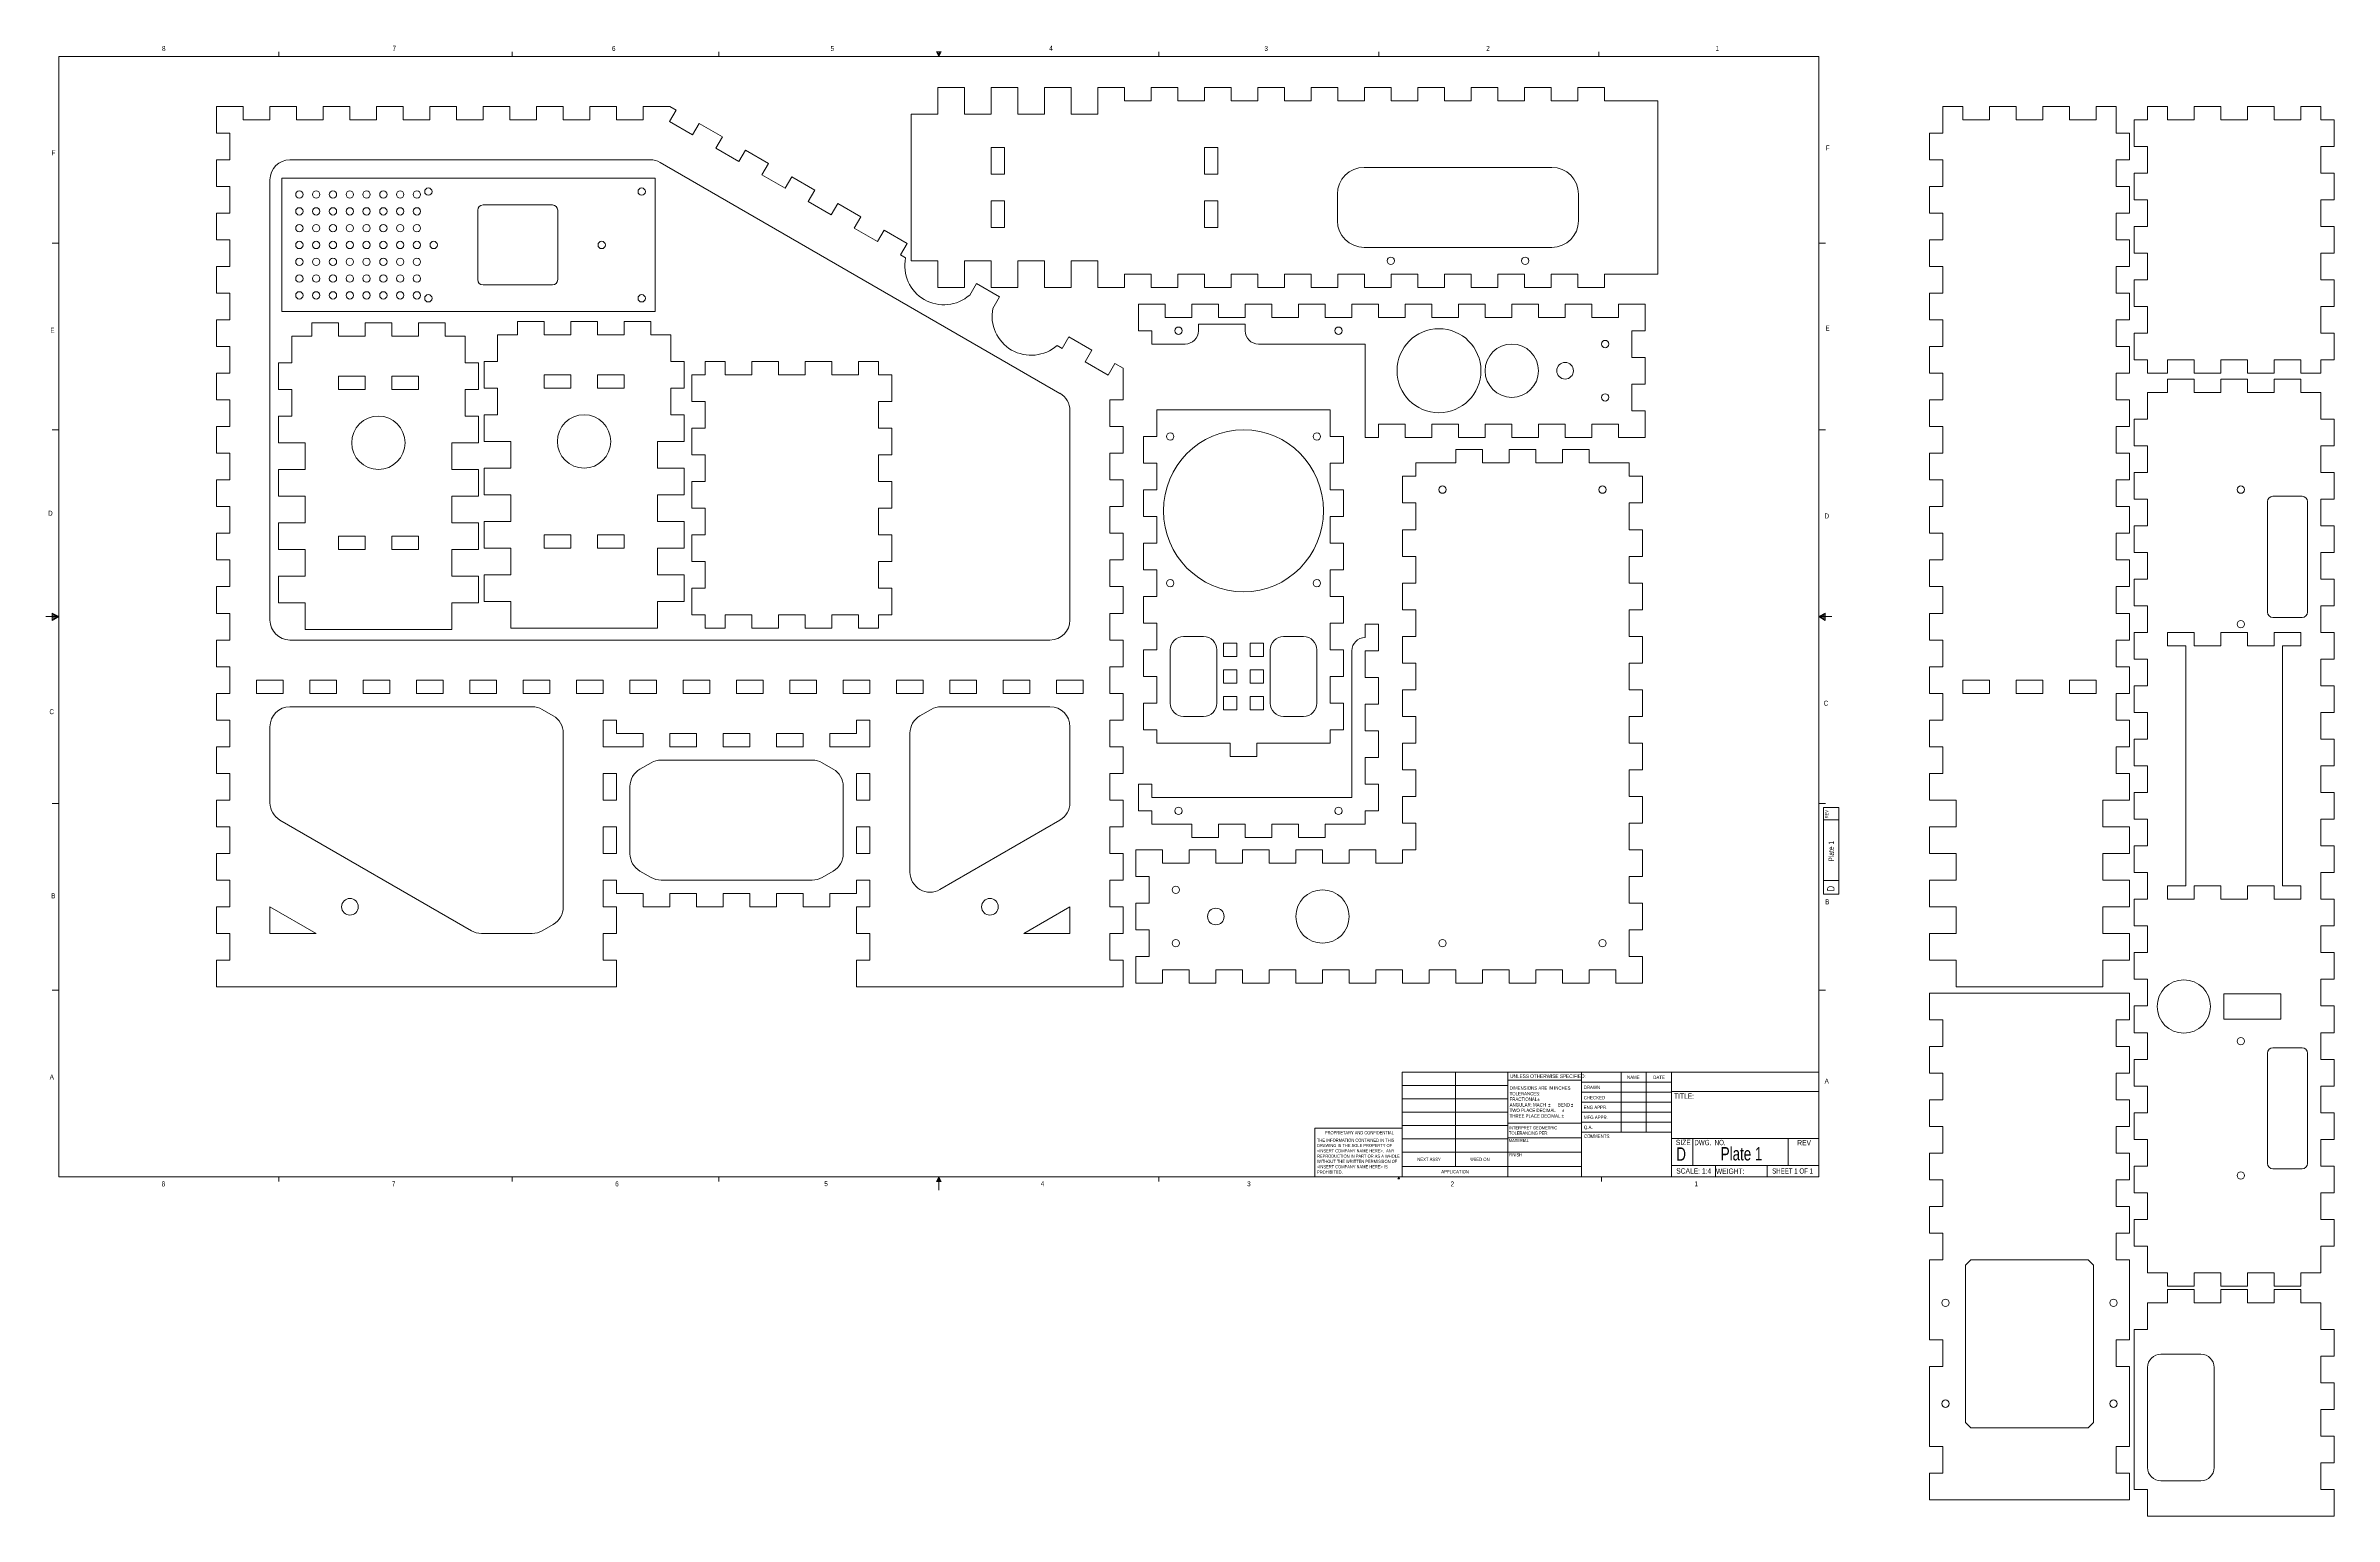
# Model space of a CAD drawing. Header units: inches. Extents: x 0.3 to 43.2, y -5.9 to 21.6.
import ezdxf

# ---------------------------------------------------------------- set-up
doc = ezdxf.new("R2010")
doc.units = ezdxf.units.IN
doc.header["$MEASUREMENT"] = 0
doc.styles.add('SLDTEXTSTYLE0', font='TXT', dxfattribs={"width": 0.75})
doc.styles.add('SLDTEXTSTYLE1', font='TXT', dxfattribs={"width": 0.6875})
doc.styles.add('SLDTEXTSTYLE2', font='TXT', dxfattribs={"width": 0.694444})

# ---------------------------------------------------------------- blocks, each defined once
blk = doc.blocks.new('SW_NOTE_0')
at = {"color": 0, "linetype": 'Continuous', "lineweight": 0, "char_height": 0.06, "attachment_point": 1, "style": 'SLDTEXTSTYLE0'}
for s, insert in [('INTERPRET GEOMETRIC', (0, 0.077)), ('TOLERANCING PER:', (0, -0.022))]:
    blk.add_mtext(s, dxfattribs=dict(at, insert=insert))
blk = doc.blocks.new('SW_NOTE_1')
at = {"color": 0, "linetype": 'Continuous', "lineweight": 0, "char_height": 0.065, "attachment_point": 1, "style": 'SLDTEXTSTYLE0'}
for s, insert in [('DIMENSIONS ARE IN INCHES', (0, 0.084)), ('ANGULAR: MACH', (0, -0.229)), ('TOLERANCES:', (0, -0.021)), ('TWO PLACE DECIMAL', (0, -0.334)), ('FRACTIONAL', (0, -0.125)), ('%%p', (0.518, -0.125)), ('%%p', (0.723, -0.229)), ('BEND', (0.907, -0.229)), ('%%p', (0.979, -0.334)), ('%%p', (1.148, -0.229)), ('THREE PLACE DECIMAL', (0, -0.438)), ('%%p', (0.974, -0.438))]:
    blk.add_mtext(s, dxfattribs=dict(at, insert=insert))
blk = doc.blocks.new('SW_NOTE_2')
at = {"color": 0, "linetype": 'Continuous', "lineweight": 0, "char_height": 0.06, "attachment_point": 1, "style": 'SLDTEXTSTYLE0'}
for s, insert in [('THE INFORMATION CONTAINED IN THIS', (0, 0.077)), ('WITHOUT THE WRITTEN PERMISSION OF', (0, -0.32)), ('<INSERT COMPANY NAME HERE>.  ANY', (0, -0.121)), ('<INSERT COMPANY NAME HERE> IS', (0, -0.42)), ('DRAWING IS THE SOLE PROPERTY OF', (0, -0.022)), ('REPRODUCTION IN PART OR AS A WHOLE', (0, -0.221)), ('PROHIBITED.', (0, -0.519))]:
    blk.add_mtext(s, dxfattribs=dict(at, insert=insert))

msp = doc.modelspace()

# ---------------------------------------------------------------- linework, layer by layer
at = {"color": 7, "linetype": 'Continuous', "lineweight": 0}
for p, q in [((4.648, 21.411), (4.648, 21.495)), ((9.023, 21.411), (9.023, 21.495)), ((12.898, 21.411), (12.898, 21.495)), ((16.981, 21.496), (17.067, 21.496)), ((17.023, 21.411), (16.981, 21.496)), ((17.023, 21.411), (16.989, 21.496)), ((17.023, 21.411), (17.009, 21.496)), ((17.023, 21.411), (17.036, 21.496)), ((17.023, 21.411), (17.046, 21.496)), ((17.023, 21.411), (17.067, 21.496)), ((21.148, 21.411), (21.148, 21.495)), ((25.273, 21.411), (25.273, 21.495)), ((29.398, 21.411), (29.398, 21.495)), ((0.523, 21.411), (33.523, 21.411)), ((0.523, 21.411), (0.523, 0.411)), ((33.523, 0.411), (33.523, 21.411)), ((0.523, 17.911), (0.398, 17.911)), ((33.523, 17.911), (33.648, 17.911)), ((0.523, 14.411), (0.398, 14.411)), ((33.523, 14.411), (33.648, 14.411)), ((0.523, 10.911), (0.28, 10.911)), ((0.399, 10.976), (0.399, 10.837)), ((0.523, 10.911), (0.399, 10.976)), ((0.399, 10.958), (0.523, 10.911)), ((0.399, 10.934), (0.523, 10.911)), ((0.399, 10.837), (0.523, 10.911)), ((0.399, 10.865), (0.523, 10.911)), ((0.399, 10.891), (0.523, 10.911)), ((33.523, 10.911), (33.647, 10.976)), ((33.647, 10.958), (33.523, 10.911)), ((33.647, 10.934), (33.523, 10.911)), ((33.647, 10.891), (33.523, 10.911)), ((33.647, 10.865), (33.523, 10.911)), ((33.647, 10.837), (33.523, 10.911)), ((33.523, 10.911), (33.766, 10.911)), ((33.647, 10.976), (33.647, 10.837)), ((0.523, 7.411), (0.398, 7.411)), ((33.523, 7.411), (33.648, 7.411)), ((33.61, 7.332), (33.9, 7.332)), ((33.61, 7.332), (33.61, 5.709)), ((33.9, 7.332), (33.9, 5.709)), ((33.9, 7.099), (33.61, 7.099)), ((33.61, 5.965), (33.9, 5.965)), ((33.61, 5.709), (33.9, 5.709)), ((0.523, 3.911), (0.398, 3.911)), ((33.523, 3.911), (33.648, 3.911)), ((25.714, 2.375), (33.523, 2.375)), ((25.714, 0.411), (25.714, 2.375)), ((26.712, 2.375), (26.712, 0.607)), ((27.691, 0.411), (27.691, 2.375)), ((29.073, 2.221), (27.691, 2.221)), ((29.073, 2.375), (29.073, 0.411)), ((29.073, 2.187), (30.764, 2.187)), ((29.817, 2.375), (29.817, 1.25)), ((30.285, 2.375), (30.285, 1.25)), ((30.764, 2.375), (30.764, 0.411)), ((25.714, 2.125), (27.691, 2.125)), ((25.714, 1.875), (27.691, 1.875)), ((29.073, 2), (30.764, 2)), ((29.073, 1.812), (30.764, 1.812)), ((30.764, 2.008), (33.523, 2.008)), ((24.077, 0.411), (24.077, 1.325)), ((25.714, 1.325), (24.077, 1.325)), ((25.714, 1.625), (27.691, 1.625)), ((25.714, 1.375), (27.691, 1.375)), ((27.691, 1.414), (29.073, 1.414)), ((30.764, 1.625), (29.073, 1.625)), ((30.764, 1.437), (29.073, 1.437)), ((25.714, 1.125), (27.691, 1.125)), ((25.714, 0.875), (27.691, 0.875)), ((27.691, 1.144), (29.073, 1.144)), ((27.691, 0.874), (29.073, 0.874)), ((30.764, 1.25), (29.073, 1.25)), ((30.764, 1.13), (33.523, 1.13)), ((31.16, 1.13), (31.16, 0.623)), ((32.951, 1.13), (32.951, 0.623)), ((25.714, 0.607), (29.073, 0.607)), ((30.764, 0.623), (33.523, 0.623)), ((31.587, 0.623), (31.587, 0.411)), ((32.559, 0.623), (32.559, 0.411)), ((33.523, 0.411), (0.523, 0.411)), ((4.648, 0.411), (4.648, 0.326)), ((9.023, 0.411), (9.023, 0.326)), ((12.898, 0.411), (12.898, 0.326)), ((17.023, 0.411), (16.981, 0.325)), ((16.981, 0.325), (17.067, 0.325)), ((17.023, 0.411), (16.989, 0.325)), ((17.023, 0.411), (17.009, 0.325)), ((17.023, 0.411), (17.023, 0.163)), ((17.023, 0.411), (17.067, 0.325)), ((17.023, 0.411), (17.046, 0.325)), ((17.023, 0.411), (17.036, 0.325)), ((21.148, 0.411), (21.148, 0.326)), ((25.634, 0.376), (25.648, 0.411)), ((25.66, 0.376), (25.634, 0.376)), ((25.648, 0.411), (25.66, 0.376)), ((29.448, 0.411), (29.448, 0.326))]:
    msp.add_line(p, q, dxfattribs=at)
at = {"color": 7, "linetype": 'Continuous', "lineweight": 15}
for p, q in [((17.009, 20.83), (17.009, 20.33)), ((17.009, 20.83), (17.509, 20.83)), ((17.509, 20.33), (17.509, 20.83)), ((18.009, 20.83), (18.009, 20.33)), ((18.009, 20.83), (18.509, 20.83)), ((18.509, 20.33), (18.509, 20.83)), ((19.009, 20.83), (19.009, 20.33)), ((19.009, 20.83), (19.509, 20.83)), ((19.509, 20.33), (19.509, 20.83)), ((20.009, 20.83), (20.509, 20.83)), ((20.009, 20.83), (20.009, 20.33)), ((20.509, 20.58), (20.509, 20.83)), ((21.009, 20.83), (21.009, 20.58)), ((21.009, 20.83), (21.509, 20.83)), ((21.509, 20.58), (21.509, 20.83)), ((22.009, 20.83), (22.009, 20.58)), ((22.009, 20.83), (22.509, 20.83)), ((22.509, 20.58), (22.509, 20.83)), ((23.009, 20.83), (23.009, 20.58)), ((23.009, 20.83), (23.509, 20.83)), ((23.509, 20.58), (23.509, 20.83)), ((24.009, 20.83), (24.009, 20.58)), ((24.009, 20.83), (24.509, 20.83)), ((24.509, 20.58), (24.509, 20.83)), ((25.009, 20.83), (25.009, 20.58)), ((25.009, 20.83), (25.509, 20.83)), ((25.509, 20.58), (25.509, 20.83)), ((26.009, 20.83), (26.009, 20.58)), ((26.009, 20.83), (26.509, 20.83)), ((26.509, 20.58), (26.509, 20.83)), ((27.009, 20.83), (27.009, 20.58)), ((27.009, 20.83), (27.509, 20.83)), ((27.509, 20.58), (27.509, 20.83)), ((28.009, 20.83), (28.009, 20.58)), ((28.009, 20.83), (28.509, 20.83)), ((28.509, 20.58), (28.509, 20.83)), ((29.009, 20.83), (29.009, 20.58)), ((29.009, 20.83), (29.509, 20.83)), ((29.509, 20.58), (29.509, 20.83)), ((3.984, 20.472), (3.484, 20.472)), ((3.484, 20.472), (3.484, 19.972)), ((3.984, 20.222), (3.984, 20.472)), ((4.484, 20.222), (3.984, 20.222)), ((4.484, 20.472), (4.484, 20.222)), ((4.984, 20.472), (4.484, 20.472)), ((4.984, 20.222), (4.984, 20.472)), ((5.484, 20.222), (4.984, 20.222)), ((5.984, 20.472), (5.484, 20.472)), ((5.484, 20.472), (5.484, 20.222)), ((5.984, 20.222), (5.984, 20.472)), ((6.484, 20.222), (5.984, 20.222)), ((6.484, 20.472), (6.484, 20.222)), ((6.984, 20.472), (6.484, 20.472)), ((6.984, 20.222), (6.984, 20.472)), ((7.484, 20.222), (6.984, 20.222)), ((7.484, 20.472), (7.484, 20.222)), ((7.984, 20.472), (7.484, 20.472)), ((7.984, 20.222), (7.984, 20.472)), ((8.484, 20.222), (7.984, 20.222)), ((8.984, 20.472), (8.484, 20.472)), ((8.484, 20.472), (8.484, 20.222)), ((8.984, 20.222), (8.984, 20.472)), ((9.484, 20.222), (8.984, 20.222)), ((9.484, 20.472), (9.484, 20.222)), ((9.984, 20.472), (9.484, 20.472)), ((9.984, 20.222), (9.984, 20.472)), ((10.484, 20.222), (9.984, 20.222)), ((10.484, 20.472), (10.484, 20.222)), ((10.984, 20.472), (10.484, 20.472)), ((10.984, 20.222), (10.984, 20.472)), ((11.484, 20.222), (10.984, 20.222)), ((11.484, 20.472), (11.484, 20.222)), ((11.984, 20.472), (11.484, 20.472)), ((11.976, 20.188), (12.101, 20.405)), ((12.409, 19.938), (11.976, 20.188)), ((12.101, 20.405), (11.984, 20.472)), ((16.509, 17.58), (16.509, 20.33)), ((17.009, 20.33), (16.509, 20.33)), ((18.009, 20.33), (17.509, 20.33)), ((19.009, 20.33), (18.509, 20.33)), ((20.009, 20.33), (19.509, 20.33)), ((20.509, 20.58), (21.009, 20.58)), ((21.509, 20.58), (22.009, 20.58)), ((22.509, 20.58), (23.009, 20.58)), ((23.509, 20.58), (24.009, 20.58)), ((24.509, 20.58), (25.009, 20.58)), ((25.509, 20.58), (26.009, 20.58)), ((26.509, 20.58), (27.009, 20.58)), ((27.509, 20.58), (28.009, 20.58)), ((28.509, 20.58), (29.009, 20.58)), ((29.509, 20.58), (30.509, 20.58)), ((30.509, 17.33), (30.509, 20.58)), ((35.85, 19.972), (35.85, 20.472)), ((36.225, 20.472), (35.85, 20.472)), ((36.225, 20.472), (36.225, 20.222)), ((36.225, 20.222), (36.725, 20.222)), ((36.725, 20.222), (36.725, 20.472)), ((37.225, 20.472), (36.725, 20.472)), ((37.225, 20.472), (37.225, 20.222)), ((37.225, 20.222), (37.725, 20.222)), ((37.725, 20.222), (37.725, 20.472)), ((38.225, 20.472), (37.725, 20.472)), ((38.225, 20.472), (38.225, 20.222)), ((38.225, 20.222), (38.725, 20.222)), ((38.725, 20.222), (38.725, 20.472)), ((39.1, 20.472), (38.725, 20.472)), ((39.1, 20.472), (39.1, 19.972)), ((39.439, 19.722), (39.439, 20.222)), ((39.439, 20.222), (39.689, 20.222)), ((39.689, 20.222), (39.689, 20.472)), ((39.689, 20.472), (40.064, 20.472)), ((40.064, 20.472), (40.064, 20.222)), ((40.064, 20.222), (40.564, 20.222)), ((40.564, 20.472), (40.564, 20.222)), ((40.564, 20.472), (41.064, 20.472)), ((41.064, 20.472), (41.064, 20.222)), ((41.064, 20.222), (41.564, 20.222)), ((41.564, 20.472), (41.564, 20.222)), ((41.564, 20.472), (42.064, 20.472)), ((42.064, 20.472), (42.064, 20.222)), ((42.064, 20.222), (42.564, 20.222)), ((42.564, 20.472), (42.564, 20.222)), ((42.564, 20.472), (42.939, 20.472)), ((42.939, 20.472), (42.939, 20.222)), ((42.939, 20.222), (43.189, 20.222)), ((43.189, 19.722), (43.189, 20.222)), ((3.484, 19.972), (3.734, 19.972)), ((3.734, 19.972), (3.734, 19.472)), ((12.534, 20.155), (12.409, 19.938)), ((12.967, 19.905), (12.534, 20.155)), ((12.842, 19.688), (12.967, 19.905)), ((35.6, 19.972), (35.85, 19.972)), ((35.6, 19.972), (35.6, 19.472)), ((39.1, 19.972), (39.35, 19.972)), ((39.35, 19.472), (39.35, 19.972)), ((3.734, 19.472), (3.484, 19.472)), ((3.484, 19.472), (3.484, 18.972)), ((4.859, 19.472), (11.615, 19.472)), ((11.803, 19.422), (19.296, 15.095)), ((13.275, 19.438), (12.842, 19.688)), ((13.4, 19.655), (13.275, 19.438)), ((13.833, 19.405), (13.4, 19.655)), ((13.708, 19.188), (13.833, 19.405)), ((18.259, 19.705), (18.009, 19.705)), ((18.009, 19.705), (18.009, 19.205)), ((18.259, 19.205), (18.259, 19.705)), ((22.009, 19.705), (22.259, 19.705)), ((22.009, 19.205), (22.009, 19.705)), ((22.259, 19.705), (22.259, 19.205)), ((24.999, 19.33), (28.519, 19.33)), ((35.85, 19.472), (35.6, 19.472)), ((35.85, 18.972), (35.85, 19.472)), ((39.35, 19.472), (39.1, 19.472)), ((39.1, 19.472), (39.1, 18.972)), ((39.689, 19.722), (39.439, 19.722)), ((39.689, 19.222), (39.689, 19.722)), ((43.189, 19.722), (42.939, 19.722)), ((42.939, 19.722), (42.939, 19.222)), ((3.484, 18.972), (3.734, 18.972)), ((3.734, 18.972), (3.734, 18.472)), ((4.484, 10.847), (4.484, 19.097)), ((4.704, 16.626), (4.704, 19.126)), ((4.704, 19.126), (11.704, 19.126)), ((11.704, 19.126), (11.704, 16.626)), ((14.141, 18.938), (13.708, 19.188)), ((14.266, 19.155), (14.141, 18.938)), ((14.699, 18.905), (14.266, 19.155)), ((14.574, 18.688), (14.699, 18.905)), ((18.009, 19.205), (18.259, 19.205)), ((22.259, 19.205), (22.009, 19.205)), ((35.6, 18.972), (35.85, 18.972)), ((35.6, 18.972), (35.6, 18.472)), ((39.1, 18.972), (39.35, 18.972)), ((39.35, 18.472), (39.35, 18.972)), ((39.439, 18.722), (39.439, 19.222)), ((39.439, 19.222), (39.689, 19.222)), ((42.939, 19.222), (43.189, 19.222)), ((43.189, 18.722), (43.189, 19.222)), ((3.734, 18.472), (3.484, 18.472)), ((3.484, 18.472), (3.484, 17.972)), ((8.379, 17.226), (8.379, 18.526)), ((8.479, 18.626), (9.779, 18.626)), ((9.879, 18.526), (9.879, 17.226)), ((15.007, 18.438), (14.574, 18.688)), ((15.132, 18.655), (15.007, 18.438)), ((15.565, 18.405), (15.132, 18.655)), ((18.009, 18.705), (18.009, 18.205)), ((18.259, 18.705), (18.009, 18.705)), ((18.259, 18.205), (18.259, 18.705)), ((22.009, 18.705), (22.259, 18.705)), ((22.009, 18.205), (22.009, 18.705)), ((22.259, 18.705), (22.259, 18.205)), ((24.499, 18.33), (24.499, 18.83)), ((29.019, 18.83), (29.019, 18.33)), ((35.85, 18.472), (35.6, 18.472)), ((35.85, 17.972), (35.85, 18.472)), ((39.35, 18.472), (39.1, 18.472)), ((39.1, 18.472), (39.1, 17.972)), ((39.689, 18.722), (39.439, 18.722)), ((39.689, 18.222), (39.689, 18.722)), ((43.189, 18.722), (42.939, 18.722)), ((42.939, 18.722), (42.939, 18.222)), ((15.44, 18.188), (15.565, 18.405)), ((15.873, 17.938), (15.44, 18.188)), ((15.998, 18.155), (15.873, 17.938)), ((16.431, 17.905), (15.998, 18.155)), ((18.009, 18.205), (18.259, 18.205)), ((22.259, 18.205), (22.009, 18.205)), ((39.439, 18.222), (39.689, 18.222)), ((39.439, 17.722), (39.439, 18.222)), ((42.939, 18.222), (43.189, 18.222)), ((43.189, 17.722), (43.189, 18.222)), ((3.484, 17.972), (3.734, 17.972)), ((3.734, 17.972), (3.734, 17.472)), ((16.306, 17.688), (16.431, 17.905)), ((16.401, 17.633), (16.306, 17.688)), ((28.519, 17.83), (24.999, 17.83)), ((35.6, 17.972), (35.85, 17.972)), ((35.6, 17.972), (35.6, 17.472)), ((39.1, 17.972), (39.35, 17.972)), ((39.35, 17.472), (39.35, 17.972)), ((39.689, 17.722), (39.439, 17.722)), ((39.689, 17.222), (39.689, 17.722)), ((43.189, 17.722), (42.939, 17.722)), ((42.939, 17.722), (42.939, 17.222)), ((3.734, 17.472), (3.484, 17.472)), ((3.484, 17.472), (3.484, 16.972)), ((16.509, 17.58), (17.009, 17.58)), ((17.009, 17.58), (17.009, 17.08)), ((17.509, 17.08), (17.509, 17.58)), ((17.509, 17.58), (18.009, 17.58)), ((18.009, 17.58), (18.009, 17.08)), ((18.509, 17.58), (19.009, 17.58)), ((18.509, 17.08), (18.509, 17.58)), ((19.009, 17.58), (19.009, 17.08)), ((19.509, 17.58), (20.009, 17.58)), ((19.509, 17.08), (19.509, 17.58)), ((20.009, 17.58), (20.009, 17.08)), ((21.009, 17.33), (20.509, 17.33)), ((20.509, 17.08), (20.509, 17.33)), ((21.009, 17.33), (21.009, 17.08)), ((22.009, 17.33), (21.509, 17.33)), ((21.509, 17.08), (21.509, 17.33)), ((22.009, 17.33), (22.009, 17.08)), ((23.009, 17.33), (22.509, 17.33)), ((22.509, 17.08), (22.509, 17.33)), ((23.009, 17.33), (23.009, 17.08)), ((24.009, 17.33), (23.509, 17.33)), ((23.509, 17.08), (23.509, 17.33)), ((24.009, 17.33), (24.009, 17.08)), ((25.009, 17.33), (24.509, 17.33)), ((24.509, 17.08), (24.509, 17.33)), ((25.009, 17.33), (25.009, 17.08)), ((26.009, 17.33), (25.509, 17.33)), ((25.509, 17.08), (25.509, 17.33)), ((26.009, 17.33), (26.009, 17.08)), ((27.009, 17.33), (26.509, 17.33)), ((26.509, 17.08), (26.509, 17.33)), ((27.009, 17.33), (27.009, 17.08)), ((28.009, 17.33), (27.509, 17.33)), ((27.509, 17.08), (27.509, 17.33)), ((28.009, 17.33), (28.009, 17.08)), ((29.009, 17.33), (28.509, 17.33)), ((28.509, 17.08), (28.509, 17.33)), ((29.009, 17.33), (29.009, 17.08)), ((30.509, 17.33), (29.509, 17.33)), ((29.509, 17.08), (29.509, 17.33)), ((35.85, 17.472), (35.6, 17.472)), ((35.85, 16.972), (35.85, 17.472)), ((39.35, 17.472), (39.1, 17.472)), ((39.1, 17.472), (39.1, 16.972)), ((39.439, 17.222), (39.689, 17.222)), ((39.439, 16.722), (39.439, 17.222)), ((42.939, 17.222), (43.189, 17.222)), ((43.189, 16.722), (43.189, 17.222)), ((3.484, 16.972), (3.734, 16.972)), ((3.734, 16.972), (3.734, 16.472)), ((9.779, 17.126), (8.479, 17.126)), ((17.009, 17.08), (17.509, 17.08)), ((17.73, 17.155), (17.605, 16.938)), ((18.163, 16.905), (17.73, 17.155)), ((18.009, 17.08), (18.509, 17.08)), ((18.038, 16.688), (18.163, 16.905)), ((19.009, 17.08), (19.509, 17.08)), ((20.009, 17.08), (20.509, 17.08)), ((20.768, 16.269), (20.768, 16.769)), ((20.768, 16.769), (21.268, 16.769)), ((21.009, 17.08), (21.509, 17.08)), ((21.268, 16.519), (21.268, 16.769)), ((21.768, 16.769), (21.768, 16.519)), ((21.768, 16.769), (22.268, 16.769)), ((22.009, 17.08), (22.509, 17.08)), ((22.268, 16.519), (22.268, 16.769)), ((22.768, 16.769), (22.768, 16.519)), ((22.768, 16.769), (23.268, 16.769)), ((23.009, 17.08), (23.509, 17.08)), ((23.268, 16.519), (23.268, 16.769)), ((23.768, 16.769), (23.768, 16.519)), ((23.768, 16.769), (24.268, 16.769)), ((24.009, 17.08), (24.509, 17.08)), ((24.268, 16.519), (24.268, 16.769)), ((24.768, 16.769), (25.268, 16.769)), ((24.768, 16.769), (24.768, 16.519)), ((25.009, 17.08), (25.509, 17.08)), ((25.268, 16.519), (25.268, 16.769)), ((25.768, 16.769), (25.768, 16.519)), ((25.768, 16.769), (26.268, 16.769)), ((26.009, 17.08), (26.509, 17.08)), ((26.268, 16.519), (26.268, 16.769)), ((26.768, 16.769), (26.768, 16.519)), ((26.768, 16.769), (27.268, 16.769)), ((27.009, 17.08), (27.509, 17.08)), ((27.268, 16.519), (27.268, 16.769)), ((27.768, 16.769), (27.768, 16.519)), ((27.768, 16.769), (28.268, 16.769)), ((28.009, 17.08), (28.509, 17.08)), ((28.268, 16.519), (28.268, 16.769)), ((28.768, 16.769), (28.768, 16.519)), ((28.768, 16.769), (29.268, 16.769)), ((29.009, 17.08), (29.509, 17.08)), ((29.268, 16.519), (29.268, 16.769)), ((29.768, 16.769), (29.768, 16.519)), ((29.768, 16.769), (30.268, 16.769)), ((30.268, 16.769), (30.268, 16.269)), ((35.6, 16.972), (35.85, 16.972)), ((35.6, 16.972), (35.6, 16.472)), ((39.1, 16.972), (39.35, 16.972)), ((39.35, 16.472), (39.35, 16.972)), ((3.734, 16.472), (3.484, 16.472)), ((3.484, 16.472), (3.484, 15.972)), ((11.704, 16.626), (4.704, 16.626)), ((5.267, 16.419), (5.267, 16.169)), ((5.267, 16.419), (5.767, 16.419)), ((5.767, 16.419), (5.767, 16.169)), ((6.267, 16.419), (6.267, 16.169)), ((6.267, 16.419), (6.767, 16.419)), ((6.767, 16.419), (6.767, 16.169)), ((7.267, 16.419), (7.267, 16.169)), ((7.267, 16.419), (7.767, 16.419)), ((7.767, 16.419), (7.767, 16.169)), ((9.123, 16.444), (9.123, 16.194)), ((9.123, 16.444), (9.623, 16.444)), ((9.623, 16.444), (9.623, 16.194)), ((10.123, 16.444), (10.123, 16.194)), ((10.123, 16.444), (10.623, 16.444)), ((10.623, 16.444), (10.623, 16.194)), ((11.123, 16.444), (11.123, 16.194)), ((11.123, 16.444), (11.623, 16.444)), ((11.623, 16.444), (11.623, 16.194)), ((21.768, 16.519), (21.268, 16.519)), ((22.768, 16.394), (21.893, 16.394)), ((21.893, 16.394), (21.893, 16.269)), ((22.768, 16.519), (22.268, 16.519)), ((22.768, 16.394), (22.768, 16.269)), ((23.768, 16.519), (23.268, 16.519)), ((24.768, 16.519), (24.268, 16.519)), ((25.768, 16.519), (25.268, 16.519)), ((26.768, 16.519), (26.268, 16.519)), ((27.768, 16.519), (27.268, 16.519)), ((28.768, 16.519), (28.268, 16.519)), ((29.768, 16.519), (29.268, 16.519)), ((35.85, 16.472), (35.6, 16.472)), ((35.85, 15.972), (35.85, 16.472)), ((39.35, 16.472), (39.1, 16.472)), ((39.1, 16.472), (39.1, 15.972)), ((39.689, 16.722), (39.439, 16.722)), ((39.689, 16.222), (39.689, 16.722)), ((43.189, 16.722), (42.939, 16.722)), ((42.939, 16.722), (42.939, 16.222)), ((3.484, 15.972), (3.734, 15.972)), ((3.734, 15.972), (3.734, 15.472)), ((4.892, 15.669), (4.892, 16.169)), ((4.892, 16.169), (5.267, 16.169)), ((5.767, 16.169), (6.267, 16.169)), ((6.767, 16.169), (7.267, 16.169)), ((7.767, 16.169), (8.142, 16.169)), ((8.142, 16.169), (8.142, 15.669)), ((8.748, 15.694), (8.748, 16.194)), ((8.748, 16.194), (9.123, 16.194)), ((9.623, 16.194), (10.123, 16.194)), ((10.623, 16.194), (11.123, 16.194)), ((11.623, 16.194), (11.998, 16.194)), ((11.998, 16.194), (11.998, 15.694)), ((19.337, 15.938), (19.241, 15.993)), ((19.462, 16.155), (19.337, 15.938)), ((19.895, 15.905), (19.462, 16.155)), ((19.77, 15.688), (19.895, 15.905)), ((21.018, 16.269), (20.768, 16.269)), ((21.018, 16.019), (21.018, 16.269)), ((21.018, 16.019), (21.643, 16.019)), ((23.018, 16.019), (25.018, 16.019)), ((25.018, 16.019), (25.018, 14.269)), ((30.018, 16.269), (30.268, 16.269)), ((30.018, 15.769), (30.018, 16.269)), ((35.6, 15.972), (35.85, 15.972)), ((35.6, 15.972), (35.6, 15.472)), ((39.1, 15.972), (39.35, 15.972)), ((39.35, 15.472), (39.35, 15.972)), ((39.439, 16.222), (39.689, 16.222)), ((39.439, 15.722), (39.439, 16.222)), ((42.939, 16.222), (43.189, 16.222)), ((43.189, 15.722), (43.189, 16.222)), ((3.734, 15.472), (3.484, 15.472)), ((3.484, 15.472), (3.484, 14.972)), ((4.642, 15.169), (4.642, 15.669)), ((4.642, 15.669), (4.892, 15.669)), ((8.142, 15.669), (8.392, 15.669)), ((8.392, 15.169), (8.392, 15.669)), ((8.498, 15.194), (8.498, 15.694)), ((8.498, 15.694), (8.748, 15.694)), ((11.998, 15.694), (12.248, 15.694)), ((12.248, 15.194), (12.248, 15.694)), ((12.645, 15.442), (12.645, 15.692)), ((12.645, 15.692), (13.02, 15.692)), ((13.02, 15.692), (13.02, 15.442)), ((13.52, 15.692), (13.52, 15.442)), ((13.52, 15.692), (14.02, 15.692)), ((14.02, 15.692), (14.02, 15.442)), ((14.52, 15.692), (14.52, 15.442)), ((14.52, 15.692), (15.02, 15.692)), ((15.02, 15.692), (15.02, 15.442)), ((15.52, 15.692), (15.52, 15.442)), ((15.52, 15.692), (15.895, 15.692)), ((15.895, 15.692), (15.895, 15.442)), ((20.203, 15.438), (19.77, 15.688)), ((20.328, 15.655), (20.203, 15.438)), ((20.484, 15.565), (20.328, 15.655)), ((20.484, 14.972), (20.484, 15.565)), ((30.268, 15.769), (30.018, 15.769)), ((30.268, 15.769), (30.268, 15.269)), ((35.85, 15.472), (35.6, 15.472)), ((35.85, 14.972), (35.85, 15.472)), ((39.35, 15.472), (39.1, 15.472)), ((39.1, 15.472), (39.1, 14.972)), ((39.689, 15.722), (39.439, 15.722)), ((39.689, 15.472), (39.689, 15.722)), ((39.689, 15.472), (40.064, 15.472)), ((40.064, 15.722), (40.564, 15.722)), ((40.064, 15.722), (40.064, 15.472)), ((40.564, 15.722), (40.564, 15.472)), ((40.564, 15.472), (41.064, 15.472)), ((41.064, 15.722), (41.564, 15.722)), ((41.064, 15.722), (41.064, 15.472)), ((41.564, 15.722), (41.564, 15.472)), ((41.564, 15.472), (42.064, 15.472)), ((42.064, 15.722), (42.564, 15.722)), ((42.064, 15.722), (42.064, 15.472)), ((42.564, 15.722), (42.564, 15.472)), ((42.564, 15.472), (42.939, 15.472)), ((43.189, 15.722), (42.939, 15.722)), ((42.939, 15.722), (42.939, 15.472)), ((4.892, 15.169), (4.642, 15.169)), ((4.892, 14.669), (4.892, 15.169)), ((6.267, 15.419), (5.767, 15.419)), ((5.767, 15.419), (5.767, 15.169)), ((5.767, 15.169), (6.267, 15.169)), ((6.267, 15.169), (6.267, 15.419)), ((7.267, 15.419), (6.767, 15.419)), ((6.767, 15.419), (6.767, 15.169)), ((6.767, 15.169), (7.267, 15.169)), ((7.267, 15.169), (7.267, 15.419)), ((8.392, 15.169), (8.142, 15.169)), ((8.142, 15.169), (8.142, 14.669)), ((8.748, 15.194), (8.498, 15.194)), ((8.748, 14.694), (8.748, 15.194)), ((10.123, 15.444), (9.623, 15.444)), ((9.623, 15.444), (9.623, 15.194)), ((9.623, 15.194), (10.123, 15.194)), ((10.123, 15.194), (10.123, 15.444)), ((11.123, 15.444), (10.623, 15.444)), ((10.623, 15.444), (10.623, 15.194)), ((10.623, 15.194), (11.123, 15.194)), ((11.123, 15.194), (11.123, 15.444)), ((12.248, 15.194), (11.998, 15.194)), ((11.998, 15.194), (11.998, 14.694)), ((12.395, 15.442), (12.645, 15.442)), ((12.395, 14.942), (12.395, 15.442)), ((13.02, 15.442), (13.52, 15.442)), ((14.02, 15.442), (14.52, 15.442)), ((15.02, 15.442), (15.52, 15.442)), ((15.895, 15.442), (16.145, 15.442)), ((16.145, 14.942), (16.145, 15.442)), ((30.018, 15.269), (30.268, 15.269)), ((30.018, 14.769), (30.018, 15.269)), ((39.689, 15.113), (40.064, 15.113)), ((39.689, 14.613), (39.689, 15.113)), ((40.064, 15.113), (40.064, 15.363)), ((40.564, 15.363), (40.064, 15.363)), ((40.564, 15.363), (40.564, 15.113)), ((40.564, 15.113), (41.064, 15.113)), ((41.564, 15.363), (41.064, 15.363)), ((41.064, 15.113), (41.064, 15.363)), ((41.564, 15.363), (41.564, 15.113)), ((41.564, 15.113), (42.064, 15.113)), ((42.564, 15.363), (42.064, 15.363)), ((42.064, 15.113), (42.064, 15.363)), ((42.564, 15.363), (42.564, 15.113)), ((42.564, 15.113), (42.939, 15.113)), ((42.939, 15.113), (42.939, 14.613)), ((3.484, 14.972), (3.734, 14.972)), ((3.734, 14.972), (3.734, 14.472)), ((4.642, 14.169), (4.642, 14.669)), ((4.642, 14.669), (4.892, 14.669)), ((8.142, 14.669), (8.392, 14.669)), ((8.392, 14.169), (8.392, 14.669)), ((8.498, 14.194), (8.498, 14.694)), ((8.498, 14.694), (8.748, 14.694)), ((11.998, 14.694), (12.248, 14.694)), ((12.248, 14.194), (12.248, 14.694)), ((12.645, 14.942), (12.395, 14.942)), ((12.645, 14.442), (12.645, 14.942)), ((16.145, 14.942), (15.895, 14.942)), ((15.895, 14.942), (15.895, 14.442)), ((19.484, 14.771), (19.484, 10.847)), ((20.234, 14.472), (20.234, 14.972)), ((20.234, 14.972), (20.484, 14.972)), ((21.114, 14.787), (21.114, 14.289)), ((24.364, 14.787), (21.114, 14.787)), ((24.364, 14.289), (24.364, 14.787)), ((30.268, 14.769), (30.018, 14.769)), ((30.268, 14.769), (30.268, 14.269)), ((35.6, 14.972), (35.85, 14.972)), ((35.6, 14.972), (35.6, 14.472)), ((39.1, 14.972), (39.35, 14.972)), ((39.35, 14.472), (39.35, 14.972)), ((39.439, 14.613), (39.689, 14.613)), ((39.439, 14.613), (39.439, 14.113)), ((42.939, 14.613), (43.189, 14.613)), ((43.189, 14.113), (43.189, 14.613)), ((3.734, 14.472), (3.484, 14.472)), ((3.484, 14.472), (3.484, 13.972)), ((5.142, 14.169), (4.642, 14.169)), ((5.142, 13.669), (5.142, 14.169)), ((8.392, 14.169), (7.892, 14.169)), ((7.892, 14.169), (7.892, 13.669)), ((8.998, 14.194), (8.498, 14.194)), ((8.998, 13.694), (8.998, 14.194)), ((12.248, 14.194), (11.748, 14.194)), ((11.748, 14.194), (11.748, 13.694)), ((12.395, 14.442), (12.645, 14.442)), ((12.395, 13.942), (12.395, 14.442)), ((15.895, 14.442), (16.145, 14.442)), ((16.145, 13.942), (16.145, 14.442)), ((20.484, 14.472), (20.234, 14.472)), ((20.484, 13.972), (20.484, 14.472)), ((20.864, 14.289), (20.864, 13.789)), ((21.114, 14.289), (20.864, 14.289)), ((24.614, 14.289), (24.364, 14.289)), ((24.614, 14.289), (24.614, 13.789)), ((25.018, 14.269), (25.268, 14.269)), ((25.268, 14.519), (25.768, 14.519)), ((25.268, 14.519), (25.268, 14.269)), ((25.768, 14.519), (25.768, 14.269)), ((26.268, 14.269), (25.768, 14.269)), ((26.268, 14.519), (26.768, 14.519)), ((26.268, 14.269), (26.268, 14.519)), ((26.768, 14.519), (26.768, 14.269)), ((27.268, 14.269), (26.768, 14.269)), ((27.268, 14.519), (27.768, 14.519)), ((27.268, 14.269), (27.268, 14.519)), ((27.768, 14.519), (27.768, 14.269)), ((28.268, 14.269), (27.768, 14.269)), ((28.268, 14.519), (28.768, 14.519)), ((28.268, 14.269), (28.268, 14.519)), ((28.768, 14.519), (28.768, 14.269)), ((29.268, 14.269), (28.768, 14.269)), ((29.268, 14.519), (29.768, 14.519)), ((29.268, 14.269), (29.268, 14.519)), ((29.768, 14.519), (29.768, 14.269)), ((30.268, 14.269), (29.768, 14.269)), ((35.85, 14.472), (35.6, 14.472)), ((35.85, 13.972), (35.85, 14.472)), ((39.35, 14.472), (39.1, 14.472)), ((39.1, 14.472), (39.1, 13.972)), ((3.484, 13.972), (3.734, 13.972)), ((3.734, 13.972), (3.734, 13.472)), ((12.645, 13.942), (12.395, 13.942)), ((12.645, 13.442), (12.645, 13.942)), ((16.145, 13.942), (15.895, 13.942)), ((15.895, 13.942), (15.895, 13.442)), ((20.234, 13.472), (20.234, 13.972)), ((20.234, 13.972), (20.484, 13.972)), ((20.864, 13.789), (21.114, 13.789)), ((21.114, 13.789), (21.114, 13.289)), ((24.364, 13.789), (24.614, 13.789)), ((24.364, 13.289), (24.364, 13.789)), ((25.969, 13.79), (25.969, 13.54)), ((26.719, 13.79), (25.969, 13.79)), ((26.719, 14.04), (26.719, 13.79)), ((26.719, 14.04), (27.219, 14.04)), ((27.219, 13.79), (27.219, 14.04)), ((27.719, 13.79), (27.219, 13.79)), ((27.719, 14.04), (27.719, 13.79)), ((27.719, 14.04), (28.219, 14.04)), ((28.219, 13.79), (28.219, 14.04)), ((28.719, 13.79), (28.219, 13.79)), ((28.719, 14.04), (28.719, 13.79)), ((28.719, 14.04), (29.219, 14.04)), ((29.219, 13.79), (29.219, 14.04)), ((29.969, 13.79), (29.219, 13.79)), ((29.969, 13.54), (29.969, 13.79)), ((35.6, 13.972), (35.6, 13.472)), ((35.6, 13.972), (35.85, 13.972)), ((39.1, 13.972), (39.35, 13.972)), ((39.35, 13.472), (39.35, 13.972)), ((39.689, 14.113), (39.439, 14.113)), ((39.689, 13.613), (39.689, 14.113)), ((43.189, 14.113), (42.939, 14.113)), ((42.939, 14.113), (42.939, 13.613)), ((3.734, 13.472), (3.484, 13.472)), ((3.484, 13.472), (3.484, 12.972)), ((4.642, 13.169), (4.642, 13.669)), ((4.642, 13.669), (5.142, 13.669)), ((7.892, 13.669), (8.392, 13.669)), ((8.392, 13.169), (8.392, 13.669)), ((8.498, 13.194), (8.498, 13.694)), ((8.498, 13.694), (8.998, 13.694)), ((11.748, 13.694), (12.248, 13.694)), ((12.248, 13.194), (12.248, 13.694)), ((12.395, 13.442), (12.645, 13.442)), ((12.395, 12.942), (12.395, 13.442)), ((15.895, 13.442), (16.145, 13.442)), ((16.145, 12.942), (16.145, 13.442)), ((20.484, 13.472), (20.234, 13.472)), ((20.484, 12.972), (20.484, 13.472)), ((25.719, 13.04), (25.719, 13.54)), ((25.969, 13.54), (25.719, 13.54)), ((30.219, 13.54), (29.969, 13.54)), ((30.219, 13.54), (30.219, 13.04)), ((35.85, 13.472), (35.6, 13.472)), ((35.85, 12.972), (35.85, 13.472)), ((39.35, 13.472), (39.1, 13.472)), ((39.1, 13.472), (39.1, 12.972)), ((39.439, 13.613), (39.439, 13.113)), ((39.439, 13.613), (39.689, 13.613)), ((42.939, 13.613), (43.189, 13.613)), ((43.189, 13.113), (43.189, 13.613)), ((3.484, 12.972), (3.734, 12.972)), ((3.734, 12.972), (3.734, 12.472)), ((5.142, 13.169), (4.642, 13.169)), ((5.142, 12.669), (5.142, 13.169)), ((8.392, 13.169), (7.892, 13.169)), ((7.892, 13.169), (7.892, 12.669)), ((8.998, 13.194), (8.498, 13.194)), ((8.998, 12.694), (8.998, 13.194)), ((12.248, 13.194), (11.748, 13.194)), ((11.748, 13.194), (11.748, 12.694)), ((12.645, 12.942), (12.395, 12.942)), ((12.645, 12.442), (12.645, 12.942)), ((16.145, 12.942), (15.895, 12.942)), ((15.895, 12.942), (15.895, 12.442)), ((20.234, 12.472), (20.234, 12.972)), ((20.234, 12.972), (20.484, 12.972)), ((20.864, 13.289), (20.864, 12.789)), ((21.114, 13.289), (20.864, 13.289)), ((24.614, 13.289), (24.364, 13.289)), ((24.614, 13.289), (24.614, 12.789)), ((25.719, 13.04), (25.969, 13.04)), ((25.969, 13.04), (25.969, 12.54)), ((29.969, 13.04), (30.219, 13.04)), ((29.969, 12.54), (29.969, 13.04)), ((35.6, 12.972), (35.85, 12.972)), ((35.6, 12.972), (35.6, 12.472)), ((39.1, 12.972), (39.35, 12.972)), ((39.35, 12.472), (39.35, 12.972)), ((39.689, 13.113), (39.439, 13.113)), ((39.689, 12.613), (39.689, 13.113)), ((41.939, 13.065), (41.939, 10.995)), ((42.589, 13.165), (42.039, 13.165)), ((42.689, 10.995), (42.689, 13.065)), ((43.189, 13.113), (42.939, 13.113)), ((42.939, 13.113), (42.939, 12.613)), ((3.734, 12.472), (3.484, 12.472)), ((3.484, 12.472), (3.484, 11.972)), ((4.642, 12.169), (4.642, 12.669)), ((4.642, 12.669), (5.142, 12.669)), ((7.892, 12.669), (8.392, 12.669)), ((8.392, 12.169), (8.392, 12.669)), ((8.498, 12.194), (8.498, 12.694)), ((8.498, 12.694), (8.998, 12.694)), ((10.123, 12.444), (9.623, 12.444)), ((9.623, 12.444), (9.623, 12.194)), ((10.123, 12.194), (10.123, 12.444)), ((11.123, 12.444), (10.623, 12.444)), ((10.623, 12.444), (10.623, 12.194)), ((11.123, 12.194), (11.123, 12.444)), ((11.748, 12.694), (12.248, 12.694)), ((12.248, 12.194), (12.248, 12.694)), ((20.484, 12.472), (20.234, 12.472)), ((20.484, 11.972), (20.484, 12.472)), ((20.864, 12.789), (21.114, 12.789)), ((21.114, 12.789), (21.114, 12.289)), ((24.364, 12.789), (24.614, 12.789)), ((24.364, 12.289), (24.364, 12.789)), ((25.719, 12.04), (25.719, 12.54)), ((25.969, 12.54), (25.719, 12.54)), ((30.219, 12.54), (29.969, 12.54)), ((30.219, 12.54), (30.219, 12.04)), ((35.85, 12.472), (35.6, 12.472)), ((35.85, 11.972), (35.85, 12.472)), ((39.35, 12.472), (39.1, 12.472)), ((39.1, 12.472), (39.1, 11.972)), ((39.439, 12.613), (39.439, 12.113)), ((39.439, 12.613), (39.689, 12.613)), ((42.939, 12.613), (43.189, 12.613)), ((43.189, 12.113), (43.189, 12.613)), ((5.142, 12.169), (4.642, 12.169)), ((5.142, 11.669), (5.142, 12.169)), ((6.267, 12.419), (5.767, 12.419)), ((5.767, 12.419), (5.767, 12.169)), ((5.767, 12.169), (6.267, 12.169)), ((6.267, 12.169), (6.267, 12.419)), ((7.267, 12.419), (6.767, 12.419)), ((6.767, 12.419), (6.767, 12.169)), ((6.767, 12.169), (7.267, 12.169)), ((7.267, 12.169), (7.267, 12.419)), ((8.392, 12.169), (7.892, 12.169)), ((7.892, 12.169), (7.892, 11.669)), ((8.998, 12.194), (8.498, 12.194)), ((8.998, 11.694), (8.998, 12.194)), ((9.623, 12.194), (10.123, 12.194)), ((10.623, 12.194), (11.123, 12.194)), ((12.248, 12.194), (11.748, 12.194)), ((11.748, 12.194), (11.748, 11.694)), ((12.395, 12.442), (12.645, 12.442)), ((12.395, 11.942), (12.395, 12.442)), ((15.895, 12.442), (16.145, 12.442)), ((16.145, 11.942), (16.145, 12.442)), ((20.864, 12.289), (20.864, 11.789)), ((21.114, 12.289), (20.864, 12.289)), ((24.614, 12.289), (24.364, 12.289)), ((24.614, 12.289), (24.614, 11.789)), ((25.719, 12.04), (25.969, 12.04)), ((25.969, 12.04), (25.969, 11.54)), ((29.969, 12.04), (30.219, 12.04)), ((29.969, 11.54), (29.969, 12.04)), ((39.689, 12.113), (39.439, 12.113)), ((39.689, 11.613), (39.689, 12.113)), ((42.939, 12.113), (42.939, 11.613)), ((43.189, 12.113), (42.939, 12.113)), ((3.484, 11.972), (3.734, 11.972)), ((3.734, 11.972), (3.734, 11.472)), ((4.642, 11.169), (4.642, 11.669)), ((4.642, 11.669), (5.142, 11.669)), ((7.892, 11.669), (8.392, 11.669)), ((8.392, 11.169), (8.392, 11.669)), ((8.498, 11.194), (8.498, 11.694)), ((8.498, 11.694), (8.998, 11.694)), ((11.748, 11.694), (12.248, 11.694)), ((12.248, 11.194), (12.248, 11.694)), ((12.645, 11.942), (12.395, 11.942)), ((12.645, 11.442), (12.645, 11.942)), ((16.145, 11.942), (15.895, 11.942)), ((15.895, 11.942), (15.895, 11.442)), ((20.234, 11.472), (20.234, 11.972)), ((20.234, 11.972), (20.484, 11.972)), ((20.864, 11.789), (21.114, 11.789)), ((21.114, 11.789), (21.114, 11.289)), ((24.364, 11.789), (24.614, 11.789)), ((24.364, 11.289), (24.364, 11.789)), ((35.6, 11.972), (35.6, 11.472)), ((35.6, 11.972), (35.85, 11.972)), ((39.1, 11.972), (39.35, 11.972)), ((39.35, 11.472), (39.35, 11.972)), ((39.439, 11.613), (39.439, 11.113)), ((39.439, 11.613), (39.689, 11.613)), ((42.939, 11.613), (43.189, 11.613)), ((43.189, 11.113), (43.189, 11.613)), ((3.734, 11.472), (3.484, 11.472)), ((3.484, 11.472), (3.484, 10.972)), ((5.142, 11.169), (4.642, 11.169)), ((5.142, 10.669), (5.142, 11.169)), ((8.392, 11.169), (7.892, 11.169)), ((7.892, 11.169), (7.892, 10.669)), ((8.998, 11.194), (8.498, 11.194)), ((8.998, 10.694), (8.998, 11.194)), ((12.248, 11.194), (11.748, 11.194)), ((11.748, 11.194), (11.748, 10.694)), ((12.395, 11.442), (12.645, 11.442)), ((12.395, 10.942), (12.395, 11.442)), ((15.895, 11.442), (16.145, 11.442)), ((16.145, 10.942), (16.145, 11.442)), ((20.484, 11.472), (20.234, 11.472)), ((20.484, 10.972), (20.484, 11.472)), ((20.864, 11.289), (20.864, 10.789)), ((21.114, 11.289), (20.864, 11.289)), ((24.614, 11.289), (24.364, 11.289)), ((24.614, 11.289), (24.614, 10.789)), ((25.719, 11.04), (25.719, 11.54)), ((25.969, 11.54), (25.719, 11.54)), ((30.219, 11.54), (29.969, 11.54)), ((30.219, 11.54), (30.219, 11.04)), ((35.85, 11.472), (35.6, 11.472)), ((35.85, 10.972), (35.85, 11.472)), ((39.35, 11.472), (39.1, 11.472)), ((39.1, 11.472), (39.1, 10.972)), ((3.484, 10.972), (3.734, 10.972)), ((3.734, 10.972), (3.734, 10.472)), ((12.645, 10.942), (12.395, 10.942)), ((12.645, 10.692), (12.645, 10.942)), ((13.02, 10.942), (13.52, 10.942)), ((13.02, 10.942), (13.02, 10.692)), ((13.52, 10.942), (13.52, 10.692)), ((14.02, 10.942), (14.52, 10.942)), ((14.02, 10.942), (14.02, 10.692)), ((14.52, 10.942), (14.52, 10.692)), ((15.02, 10.942), (15.52, 10.942)), ((15.02, 10.942), (15.02, 10.692)), ((15.52, 10.942), (15.52, 10.692)), ((16.145, 10.942), (15.895, 10.942)), ((15.895, 10.942), (15.895, 10.692)), ((20.234, 10.472), (20.234, 10.972)), ((20.234, 10.972), (20.484, 10.972)), ((20.864, 10.789), (21.114, 10.789)), ((21.114, 10.789), (21.114, 10.289)), ((24.364, 10.789), (24.614, 10.789)), ((24.364, 10.289), (24.364, 10.789)), ((25.018, 10.769), (25.018, 10.519)), ((25.268, 10.769), (25.018, 10.769)), ((25.268, 10.769), (25.268, 10.269)), ((25.719, 11.04), (25.969, 11.04)), ((25.969, 11.04), (25.969, 10.54)), ((29.969, 11.04), (30.219, 11.04)), ((29.969, 10.54), (29.969, 11.04)), ((35.6, 10.972), (35.85, 10.972)), ((35.6, 10.972), (35.6, 10.472)), ((39.1, 10.972), (39.35, 10.972)), ((39.35, 10.472), (39.35, 10.972)), ((39.689, 11.113), (39.439, 11.113)), ((39.689, 10.613), (39.689, 11.113)), ((42.039, 10.895), (42.589, 10.895)), ((42.939, 11.113), (42.939, 10.613)), ((43.189, 11.113), (42.939, 11.113)), ((3.484, 10.472), (3.484, 9.972)), ((3.734, 10.472), (3.484, 10.472)), ((19.109, 10.472), (4.859, 10.472)), ((5.142, 10.669), (7.892, 10.669)), ((8.998, 10.694), (11.748, 10.694)), ((12.645, 10.692), (13.02, 10.692)), ((13.52, 10.692), (14.02, 10.692)), ((14.52, 10.692), (15.02, 10.692)), ((15.52, 10.692), (15.895, 10.692)), ((20.484, 10.472), (20.234, 10.472)), ((20.484, 9.972), (20.484, 10.472)), ((21.614, 10.537), (21.989, 10.537)), ((22.364, 10.413), (22.614, 10.413)), ((22.364, 10.163), (22.364, 10.413)), ((22.614, 10.413), (22.614, 10.163)), ((22.864, 10.413), (23.114, 10.413)), ((22.864, 10.163), (22.864, 10.413)), ((23.114, 10.413), (23.114, 10.163)), ((23.489, 10.537), (23.864, 10.537)), ((25.719, 10.04), (25.719, 10.54)), ((25.969, 10.54), (25.719, 10.54)), ((30.219, 10.54), (29.969, 10.54)), ((30.219, 10.54), (30.219, 10.04)), ((35.85, 10.472), (35.6, 10.472)), ((35.85, 9.972), (35.85, 10.472)), ((39.35, 10.472), (39.1, 10.472)), ((39.1, 10.472), (39.1, 9.972)), ((39.439, 10.613), (39.689, 10.613)), ((39.439, 10.613), (39.439, 10.113)), ((40.064, 10.613), (40.064, 10.363)), ((40.564, 10.613), (40.064, 10.613)), ((40.064, 10.363), (40.408, 10.363)), ((40.408, 10.363), (40.408, 5.863)), ((40.564, 10.363), (40.564, 10.613)), ((41.064, 10.363), (40.564, 10.363)), ((41.064, 10.613), (41.064, 10.363)), ((41.564, 10.613), (41.064, 10.613)), ((41.564, 10.363), (41.564, 10.613)), ((42.064, 10.363), (41.564, 10.363)), ((42.064, 10.613), (42.064, 10.363)), ((42.564, 10.613), (42.064, 10.613)), ((42.22, 10.363), (42.564, 10.363)), ((42.22, 5.863), (42.22, 10.363)), ((42.564, 10.363), (42.564, 10.613)), ((42.939, 10.613), (43.189, 10.613)), ((43.189, 10.113), (43.189, 10.613)), ((3.484, 9.972), (3.734, 9.972)), ((3.734, 9.972), (3.734, 9.472)), ((20.234, 9.472), (20.234, 9.972)), ((20.234, 9.972), (20.484, 9.972)), ((20.864, 10.289), (20.864, 9.789)), ((21.114, 10.289), (20.864, 10.289)), ((21.364, 9.289), (21.364, 10.287)), ((22.239, 9.289), (22.239, 10.287)), ((22.614, 10.163), (22.364, 10.163)), ((22.364, 9.913), (22.614, 9.913)), ((22.364, 9.663), (22.364, 9.913)), ((22.614, 9.913), (22.614, 9.663)), ((23.114, 10.163), (22.864, 10.163)), ((22.864, 9.913), (23.114, 9.913)), ((22.864, 9.663), (22.864, 9.913)), ((23.114, 9.913), (23.114, 9.663)), ((23.239, 10.287), (23.239, 9.289)), ((24.114, 10.287), (24.114, 9.289)), ((24.614, 10.289), (24.364, 10.289)), ((24.614, 10.289), (24.614, 9.789)), ((24.768, 10.269), (24.768, 7.519)), ((25.018, 10.269), (25.268, 10.269)), ((25.018, 9.769), (25.018, 10.269)), ((25.719, 10.04), (25.969, 10.04)), ((25.969, 10.04), (25.969, 9.54)), ((29.969, 10.04), (30.219, 10.04)), ((29.969, 9.54), (29.969, 10.04)), ((35.6, 9.972), (35.6, 9.472)), ((35.6, 9.972), (35.85, 9.972)), ((39.1, 9.972), (39.35, 9.972)), ((39.35, 9.472), (39.35, 9.972)), ((39.689, 10.113), (39.439, 10.113)), ((39.689, 9.613), (39.689, 10.113)), ((43.189, 10.113), (42.939, 10.113)), ((42.939, 10.113), (42.939, 9.613)), ((3.484, 9.472), (3.484, 8.972)), ((3.734, 9.472), (3.484, 9.472)), ((4.234, 9.722), (4.734, 9.722)), ((4.234, 9.472), (4.234, 9.722)), ((4.734, 9.472), (4.234, 9.472)), ((4.734, 9.722), (4.734, 9.472)), ((5.234, 9.472), (5.234, 9.722)), ((5.234, 9.722), (5.734, 9.722)), ((5.734, 9.472), (5.234, 9.472)), ((5.734, 9.722), (5.734, 9.472)), ((6.234, 9.472), (6.234, 9.722)), ((6.234, 9.722), (6.734, 9.722)), ((6.734, 9.472), (6.234, 9.472)), ((6.734, 9.722), (6.734, 9.472)), ((7.234, 9.722), (7.734, 9.722)), ((7.234, 9.472), (7.234, 9.722)), ((7.734, 9.472), (7.234, 9.472)), ((7.734, 9.722), (7.734, 9.472)), ((8.234, 9.472), (8.234, 9.722)), ((8.234, 9.722), (8.734, 9.722)), ((8.734, 9.472), (8.234, 9.472)), ((8.734, 9.722), (8.734, 9.472)), ((9.234, 9.722), (9.734, 9.722)), ((9.234, 9.472), (9.234, 9.722)), ((9.734, 9.472), (9.234, 9.472)), ((9.734, 9.722), (9.734, 9.472)), ((10.234, 9.722), (10.734, 9.722)), ((10.234, 9.472), (10.234, 9.722)), ((10.734, 9.472), (10.234, 9.472)), ((10.734, 9.722), (10.734, 9.472)), ((11.234, 9.472), (11.234, 9.722)), ((11.234, 9.722), (11.734, 9.722)), ((11.734, 9.472), (11.234, 9.472)), ((11.734, 9.722), (11.734, 9.472)), ((12.234, 9.722), (12.734, 9.722)), ((12.234, 9.472), (12.234, 9.722)), ((12.734, 9.472), (12.234, 9.472)), ((12.734, 9.722), (12.734, 9.472)), ((13.234, 9.722), (13.734, 9.722)), ((13.234, 9.472), (13.234, 9.722)), ((13.734, 9.472), (13.234, 9.472)), ((13.734, 9.722), (13.734, 9.472)), ((14.234, 9.722), (14.734, 9.722)), ((14.234, 9.472), (14.234, 9.722)), ((14.734, 9.472), (14.234, 9.472)), ((14.734, 9.722), (14.734, 9.472)), ((15.234, 9.722), (15.734, 9.722)), ((15.234, 9.472), (15.234, 9.722)), ((15.734, 9.472), (15.234, 9.472)), ((15.734, 9.722), (15.734, 9.472)), ((16.234, 9.472), (16.234, 9.722)), ((16.234, 9.722), (16.734, 9.722)), ((16.734, 9.472), (16.234, 9.472)), ((16.734, 9.722), (16.734, 9.472)), ((17.234, 9.472), (17.234, 9.722)), ((17.234, 9.722), (17.734, 9.722)), ((17.734, 9.472), (17.234, 9.472)), ((17.734, 9.722), (17.734, 9.472)), ((18.234, 9.722), (18.734, 9.722)), ((18.234, 9.472), (18.234, 9.722)), ((18.734, 9.472), (18.234, 9.472)), ((18.734, 9.722), (18.734, 9.472)), ((19.234, 9.722), (19.734, 9.722)), ((19.234, 9.472), (19.234, 9.722)), ((19.734, 9.472), (19.234, 9.472)), ((19.734, 9.722), (19.734, 9.472)), ((20.484, 9.472), (20.234, 9.472)), ((20.484, 8.972), (20.484, 9.472)), ((20.864, 9.789), (21.114, 9.789)), ((21.114, 9.789), (21.114, 9.289)), ((22.614, 9.663), (22.364, 9.663)), ((23.114, 9.663), (22.864, 9.663)), ((24.364, 9.789), (24.614, 9.789)), ((24.364, 9.289), (24.364, 9.789)), ((25.268, 9.769), (25.018, 9.769)), ((25.268, 9.769), (25.268, 9.269)), ((25.719, 9.04), (25.719, 9.54)), ((25.969, 9.54), (25.719, 9.54)), ((30.219, 9.54), (29.969, 9.54)), ((30.219, 9.54), (30.219, 9.04)), ((35.85, 9.472), (35.6, 9.472)), ((35.85, 8.972), (35.85, 9.472)), ((36.225, 9.722), (36.225, 9.472)), ((36.725, 9.722), (36.225, 9.722)), ((36.225, 9.472), (36.725, 9.472)), ((36.725, 9.472), (36.725, 9.722)), ((37.225, 9.722), (37.225, 9.472)), ((37.725, 9.722), (37.225, 9.722)), ((37.225, 9.472), (37.725, 9.472)), ((37.725, 9.472), (37.725, 9.722)), ((38.225, 9.722), (38.225, 9.472)), ((38.725, 9.722), (38.225, 9.722)), ((38.225, 9.472), (38.725, 9.472)), ((38.725, 9.472), (38.725, 9.722)), ((39.35, 9.472), (39.1, 9.472)), ((39.1, 9.472), (39.1, 8.972)), ((39.439, 9.613), (39.439, 9.113)), ((39.439, 9.613), (39.689, 9.613)), ((42.939, 9.613), (43.189, 9.613)), ((43.189, 9.113), (43.189, 9.613)), ((4.859, 9.222), (9.401, 9.222)), ((9.796, 9.052), (9.589, 9.172)), ((16.879, 9.172), (16.671, 9.052)), ((17.066, 9.222), (19.109, 9.222)), ((20.864, 9.289), (20.864, 8.789)), ((21.114, 9.289), (20.864, 9.289)), ((21.989, 9.039), (21.614, 9.039)), ((22.364, 9.413), (22.614, 9.413)), ((22.364, 9.163), (22.364, 9.413)), ((22.614, 9.163), (22.364, 9.163)), ((22.614, 9.413), (22.614, 9.163)), ((22.864, 9.413), (23.114, 9.413)), ((22.864, 9.163), (22.864, 9.413)), ((23.114, 9.163), (22.864, 9.163)), ((23.114, 9.413), (23.114, 9.163)), ((23.864, 9.039), (23.489, 9.039)), ((24.614, 9.289), (24.364, 9.289)), ((24.614, 9.289), (24.614, 8.789)), ((25.018, 9.269), (25.268, 9.269)), ((25.018, 8.769), (25.018, 9.269)), ((25.719, 9.04), (25.969, 9.04)), ((25.969, 9.04), (25.969, 8.54)), ((29.969, 9.04), (30.219, 9.04)), ((29.969, 8.54), (29.969, 9.04)), ((39.689, 9.113), (39.439, 9.113)), ((39.689, 8.613), (39.689, 9.113)), ((42.939, 9.113), (42.939, 8.613)), ((43.189, 9.113), (42.939, 9.113)), ((3.484, 8.972), (3.734, 8.972)), ((3.734, 8.972), (3.734, 8.472)), ((4.484, 7.421), (4.484, 8.847)), ((9.984, 8.727), (9.984, 5.467)), ((10.734, 8.972), (10.734, 8.472)), ((10.984, 8.972), (10.734, 8.972)), ((10.984, 8.972), (10.984, 8.722)), ((10.984, 8.722), (11.484, 8.722)), ((11.484, 8.722), (11.484, 8.472)), ((11.984, 8.472), (11.984, 8.722)), ((11.984, 8.722), (12.484, 8.722)), ((12.484, 8.722), (12.484, 8.472)), ((12.984, 8.722), (13.484, 8.722)), ((12.984, 8.472), (12.984, 8.722)), ((13.484, 8.722), (13.484, 8.472)), ((13.984, 8.472), (13.984, 8.722)), ((13.984, 8.722), (14.484, 8.722)), ((14.484, 8.722), (14.484, 8.472)), ((14.984, 8.722), (15.484, 8.722)), ((14.984, 8.472), (14.984, 8.722)), ((15.484, 8.972), (15.484, 8.722)), ((15.734, 8.972), (15.484, 8.972)), ((15.734, 8.972), (15.734, 8.472)), ((16.484, 6.121), (16.484, 8.727)), ((19.484, 8.847), (19.484, 7.421)), ((20.234, 8.472), (20.234, 8.972)), ((20.234, 8.972), (20.484, 8.972)), ((20.864, 8.789), (21.114, 8.789)), ((21.114, 8.789), (21.114, 8.539)), ((24.364, 8.789), (24.614, 8.789)), ((24.364, 8.539), (24.364, 8.789)), ((25.268, 8.769), (25.018, 8.769)), ((25.268, 8.769), (25.268, 8.269)), ((35.6, 8.972), (35.85, 8.972)), ((35.6, 8.972), (35.6, 8.472)), ((39.1, 8.972), (39.35, 8.972)), ((39.35, 8.472), (39.35, 8.972)), ((39.439, 8.613), (39.439, 8.113)), ((39.439, 8.613), (39.689, 8.613)), ((42.939, 8.613), (43.189, 8.613)), ((43.189, 8.113), (43.189, 8.613)), ((3.484, 8.472), (3.484, 7.972)), ((3.734, 8.472), (3.484, 8.472)), ((11.484, 8.472), (10.734, 8.472)), ((11.629, 8.172), (11.421, 8.052)), ((11.816, 8.222), (14.651, 8.222)), ((12.484, 8.472), (11.984, 8.472)), ((13.484, 8.472), (12.984, 8.472)), ((14.484, 8.472), (13.984, 8.472)), ((15.046, 8.052), (14.839, 8.172)), ((15.734, 8.472), (14.984, 8.472)), ((20.484, 8.472), (20.234, 8.472)), ((20.484, 7.972), (20.484, 8.472)), ((21.114, 8.539), (22.489, 8.539)), ((22.489, 8.539), (22.489, 8.289)), ((22.989, 8.289), (22.489, 8.289)), ((22.989, 8.539), (24.364, 8.539)), ((22.989, 8.289), (22.989, 8.539)), ((25.018, 7.769), (25.018, 8.269)), ((25.018, 8.269), (25.268, 8.269)), ((25.719, 8.04), (25.719, 8.54)), ((25.969, 8.54), (25.719, 8.54)), ((30.219, 8.54), (29.969, 8.54)), ((30.219, 8.54), (30.219, 8.04)), ((35.85, 8.472), (35.6, 8.472)), ((35.85, 7.972), (35.85, 8.472)), ((39.35, 8.472), (39.1, 8.472)), ((39.1, 8.472), (39.1, 7.972)), ((3.484, 7.972), (3.734, 7.972)), ((3.734, 7.972), (3.734, 7.472)), ((10.734, 7.972), (10.734, 7.472)), ((10.984, 7.972), (10.734, 7.972)), ((10.984, 7.972), (10.984, 7.472)), ((11.234, 6.467), (11.234, 7.727)), ((15.234, 7.727), (15.234, 6.467)), ((15.484, 7.972), (15.484, 7.472)), ((15.734, 7.972), (15.484, 7.972)), ((15.734, 7.972), (15.734, 7.472)), ((20.234, 7.472), (20.234, 7.972)), ((20.234, 7.972), (20.484, 7.972)), ((20.768, 7.269), (20.768, 7.769)), ((21.018, 7.769), (20.768, 7.769)), ((21.018, 7.769), (21.018, 7.519)), ((25.268, 7.769), (25.018, 7.769)), ((25.268, 7.769), (25.268, 7.269)), ((25.719, 8.04), (25.969, 8.04)), ((25.969, 8.04), (25.969, 7.54)), ((29.969, 8.04), (30.219, 8.04)), ((29.969, 7.54), (29.969, 8.04)), ((35.6, 7.972), (35.6, 7.472)), ((35.6, 7.972), (35.85, 7.972)), ((39.1, 7.972), (39.35, 7.972)), ((39.35, 7.472), (39.35, 7.972)), ((39.689, 8.113), (39.439, 8.113)), ((39.689, 7.613), (39.689, 8.113)), ((42.939, 8.113), (42.939, 7.613)), ((43.189, 8.113), (42.939, 8.113)), ((3.484, 7.472), (3.484, 6.972)), ((3.734, 7.472), (3.484, 7.472)), ((10.984, 7.472), (10.734, 7.472)), ((15.734, 7.472), (15.484, 7.472)), ((20.484, 7.472), (20.234, 7.472)), ((20.484, 6.972), (20.484, 7.472)), ((24.768, 7.519), (21.018, 7.519)), ((25.719, 7.04), (25.719, 7.54)), ((25.969, 7.54), (25.719, 7.54)), ((30.219, 7.54), (29.969, 7.54)), ((30.219, 7.54), (30.219, 7.04)), ((36.1, 7.472), (35.6, 7.472)), ((36.1, 6.972), (36.1, 7.472)), ((39.35, 7.472), (38.85, 7.472)), ((38.85, 7.472), (38.85, 6.972)), ((39.439, 7.613), (39.439, 7.113)), ((39.439, 7.613), (39.689, 7.613)), ((42.939, 7.613), (43.189, 7.613)), ((43.189, 7.113), (43.189, 7.613)), ((3.484, 6.972), (3.734, 6.972)), ((3.734, 6.972), (3.734, 6.472)), ((8.263, 5.022), (4.671, 7.096)), ((10.734, 6.972), (10.734, 6.472)), ((10.984, 6.972), (10.734, 6.972)), ((10.984, 6.972), (10.984, 6.472)), ((15.484, 6.972), (15.484, 6.472)), ((15.734, 6.972), (15.484, 6.972)), ((15.734, 6.972), (15.734, 6.472)), ((19.296, 7.096), (17.046, 5.797)), ((20.234, 6.472), (20.234, 6.972)), ((20.234, 6.972), (20.484, 6.972)), ((20.768, 7.269), (21.018, 7.269)), ((21.018, 7.269), (21.018, 7.019)), ((21.018, 7.019), (21.768, 7.019)), ((21.768, 7.019), (21.768, 6.769)), ((22.268, 7.019), (22.768, 7.019)), ((22.268, 6.769), (22.268, 7.019)), ((22.768, 7.019), (22.768, 6.769)), ((23.268, 7.019), (23.768, 7.019)), ((23.268, 6.769), (23.268, 7.019)), ((23.768, 7.019), (23.768, 6.769)), ((24.268, 6.769), (24.268, 7.019)), ((24.268, 7.019), (25.018, 7.019)), ((25.018, 7.019), (25.018, 7.269)), ((25.018, 7.269), (25.268, 7.269)), ((25.719, 7.04), (25.969, 7.04)), ((25.969, 7.04), (25.969, 6.54)), ((29.969, 7.04), (30.219, 7.04)), ((29.969, 6.54), (29.969, 7.04)), ((35.6, 6.972), (36.1, 6.972)), ((35.6, 6.972), (35.6, 6.472)), ((38.85, 6.972), (39.35, 6.972)), ((39.35, 6.472), (39.35, 6.972)), ((39.689, 7.113), (39.439, 7.113)), ((39.689, 6.613), (39.689, 7.113)), ((42.939, 7.113), (42.939, 6.613)), ((43.189, 7.113), (42.939, 7.113)), ((3.484, 6.472), (3.484, 5.972)), ((3.734, 6.472), (3.484, 6.472)), ((10.984, 6.472), (10.734, 6.472)), ((15.734, 6.472), (15.484, 6.472)), ((20.484, 6.472), (20.234, 6.472)), ((20.484, 5.972), (20.484, 6.472)), ((20.719, 6.04), (20.719, 6.54)), ((20.719, 6.54), (21.219, 6.54)), ((21.219, 6.29), (21.219, 6.54)), ((21.719, 6.54), (22.219, 6.54)), ((21.719, 6.54), (21.719, 6.29)), ((22.268, 6.769), (21.768, 6.769)), ((22.219, 6.29), (22.219, 6.54)), ((22.719, 6.54), (23.219, 6.54)), ((22.719, 6.54), (22.719, 6.29)), ((23.268, 6.769), (22.768, 6.769)), ((23.219, 6.29), (23.219, 6.54)), ((23.719, 6.54), (23.719, 6.29)), ((23.719, 6.54), (24.219, 6.54)), ((24.268, 6.769), (23.768, 6.769)), ((24.219, 6.29), (24.219, 6.54)), ((24.719, 6.54), (24.719, 6.29)), ((24.719, 6.54), (25.219, 6.54)), ((25.219, 6.29), (25.219, 6.54)), ((25.719, 6.29), (25.719, 6.54)), ((25.969, 6.54), (25.719, 6.54)), ((30.219, 6.54), (29.969, 6.54)), ((30.219, 6.54), (30.219, 6.04)), ((36.1, 6.472), (35.6, 6.472)), ((36.1, 5.972), (36.1, 6.472)), ((39.35, 6.472), (38.85, 6.472)), ((38.85, 6.472), (38.85, 5.972)), ((39.439, 6.613), (39.439, 6.113)), ((39.439, 6.613), (39.689, 6.613)), ((42.939, 6.613), (43.189, 6.613)), ((43.189, 6.113), (43.189, 6.613)), ((11.421, 6.142), (11.629, 6.022)), ((14.839, 6.022), (15.046, 6.142)), ((20.719, 6.04), (20.969, 6.04)), ((20.969, 6.04), (20.969, 5.54)), ((21.719, 6.29), (21.219, 6.29)), ((22.719, 6.29), (22.219, 6.29)), ((23.719, 6.29), (23.219, 6.29)), ((24.719, 6.29), (24.219, 6.29)), ((25.719, 6.29), (25.219, 6.29)), ((29.969, 6.04), (30.219, 6.04)), ((29.969, 5.54), (29.969, 6.04)), ((39.689, 6.113), (39.439, 6.113)), ((39.689, 5.613), (39.689, 6.113)), ((42.939, 6.113), (42.939, 5.613)), ((43.189, 6.113), (42.939, 6.113)), ((3.484, 5.972), (3.734, 5.972)), ((3.734, 5.972), (3.734, 5.472)), ((10.984, 5.972), (10.734, 5.972)), ((10.734, 5.972), (10.734, 5.472)), ((10.984, 5.972), (10.984, 5.722)), ((10.984, 5.722), (11.484, 5.722)), ((11.484, 5.722), (11.484, 5.472)), ((14.651, 5.972), (11.816, 5.972)), ((11.984, 5.472), (11.984, 5.722)), ((11.984, 5.722), (12.484, 5.722)), ((12.484, 5.722), (12.484, 5.472)), ((12.984, 5.472), (12.984, 5.722)), ((12.984, 5.722), (13.484, 5.722)), ((13.484, 5.722), (13.484, 5.472)), ((13.984, 5.472), (13.984, 5.722)), ((13.984, 5.722), (14.484, 5.722)), ((14.484, 5.722), (14.484, 5.472)), ((14.984, 5.472), (14.984, 5.722)), ((14.984, 5.722), (15.484, 5.722)), ((15.734, 5.972), (15.484, 5.972)), ((15.484, 5.972), (15.484, 5.722)), ((15.734, 5.972), (15.734, 5.472)), ((20.234, 5.472), (20.234, 5.972)), ((20.234, 5.972), (20.484, 5.972)), ((35.6, 5.972), (36.1, 5.972)), ((35.6, 5.972), (35.6, 5.472)), ((38.85, 5.972), (39.35, 5.972)), ((39.35, 5.472), (39.35, 5.972)), ((39.439, 5.613), (39.439, 5.113)), ((39.439, 5.613), (39.689, 5.613)), ((40.408, 5.863), (40.064, 5.863)), ((40.064, 5.863), (40.064, 5.613)), ((40.064, 5.613), (40.564, 5.613)), ((40.564, 5.613), (40.564, 5.863)), ((40.564, 5.863), (41.064, 5.863)), ((41.064, 5.863), (41.064, 5.613)), ((41.064, 5.613), (41.564, 5.613)), ((41.564, 5.863), (42.064, 5.863)), ((41.564, 5.613), (41.564, 5.863)), ((42.064, 5.863), (42.064, 5.613)), ((42.064, 5.613), (42.564, 5.613)), ((42.564, 5.863), (42.22, 5.863)), ((42.564, 5.613), (42.564, 5.863)), ((42.939, 5.613), (43.189, 5.613)), ((43.189, 5.113), (43.189, 5.613)), ((3.734, 5.472), (3.484, 5.472)), ((3.484, 5.472), (3.484, 4.972)), ((4.484, 5.472), (5.35, 4.972)), ((4.484, 4.972), (4.484, 5.472)), ((10.984, 5.472), (10.734, 5.472)), ((10.984, 4.972), (10.984, 5.472)), ((11.484, 5.472), (11.984, 5.472)), ((12.484, 5.472), (12.984, 5.472)), ((13.484, 5.472), (13.984, 5.472)), ((14.484, 5.472), (14.984, 5.472)), ((15.734, 5.472), (15.484, 5.472)), ((15.484, 5.472), (15.484, 4.972)), ((18.618, 4.972), (19.484, 5.472)), ((19.484, 5.472), (19.484, 4.972)), ((20.484, 5.472), (20.234, 5.472)), ((20.484, 4.972), (20.484, 5.472)), ((20.969, 5.54), (20.719, 5.54)), ((20.719, 5.04), (20.719, 5.54)), ((30.219, 5.54), (29.969, 5.54)), ((30.219, 5.54), (30.219, 5.04)), ((36.1, 5.472), (35.6, 5.472)), ((36.1, 4.972), (36.1, 5.472)), ((39.35, 5.472), (38.85, 5.472)), ((38.85, 5.472), (38.85, 4.972)), ((3.484, 4.972), (3.734, 4.972)), ((3.734, 4.972), (3.734, 4.472)), ((5.35, 4.972), (4.484, 4.972)), ((9.401, 4.972), (8.45, 4.972)), ((9.589, 5.022), (9.796, 5.142)), ((10.734, 4.472), (10.734, 4.972)), ((10.734, 4.972), (10.984, 4.972)), ((15.484, 4.972), (15.734, 4.972)), ((15.734, 4.972), (15.734, 4.472)), ((19.484, 4.972), (18.618, 4.972)), ((20.234, 4.472), (20.234, 4.972)), ((20.234, 4.972), (20.484, 4.972)), ((20.719, 5.04), (20.969, 5.04)), ((20.969, 5.04), (20.969, 4.54)), ((30.219, 5.04), (29.969, 5.04)), ((29.969, 5.04), (29.969, 4.54)), ((35.6, 4.972), (36.1, 4.972)), ((35.6, 4.972), (35.6, 4.472)), ((38.85, 4.972), (39.35, 4.972)), ((39.35, 4.472), (39.35, 4.972)), ((39.689, 5.113), (39.439, 5.113)), ((39.689, 4.613), (39.689, 5.113)), ((43.189, 5.113), (42.939, 5.113)), ((42.939, 5.113), (42.939, 4.613)), ((3.734, 4.472), (3.484, 4.472)), ((3.484, 4.472), (3.484, 3.972)), ((10.984, 4.472), (10.734, 4.472)), ((10.984, 3.972), (10.984, 4.472)), ((15.734, 4.472), (15.484, 4.472)), ((15.484, 4.472), (15.484, 3.972)), ((20.484, 4.472), (20.234, 4.472)), ((20.484, 3.972), (20.484, 4.472)), ((20.719, 4.04), (20.719, 4.54)), ((20.969, 4.54), (20.719, 4.54)), ((29.969, 4.54), (30.219, 4.54)), ((30.219, 4.54), (30.219, 4.04)), ((36.1, 4.472), (35.6, 4.472)), ((36.1, 3.972), (36.1, 4.472)), ((39.35, 4.472), (38.85, 4.472)), ((38.85, 4.472), (38.85, 3.972)), ((39.439, 4.613), (39.439, 4.113)), ((39.439, 4.613), (39.689, 4.613)), ((42.939, 4.613), (43.189, 4.613)), ((43.189, 4.113), (43.189, 4.613)), ((3.484, 3.972), (10.984, 3.972)), ((15.484, 3.972), (20.484, 3.972)), ((21.219, 4.04), (20.719, 4.04)), ((21.219, 4.04), (21.219, 4.29)), ((21.219, 4.29), (21.719, 4.29)), ((21.719, 4.29), (21.719, 4.04)), ((22.219, 4.04), (21.719, 4.04)), ((22.219, 4.04), (22.219, 4.29)), ((22.219, 4.29), (22.719, 4.29)), ((22.719, 4.29), (22.719, 4.04)), ((23.219, 4.04), (22.719, 4.04)), ((23.219, 4.04), (23.219, 4.29)), ((23.219, 4.29), (23.719, 4.29)), ((23.719, 4.29), (23.719, 4.04)), ((24.219, 4.04), (23.719, 4.04)), ((24.219, 4.29), (24.719, 4.29)), ((24.219, 4.04), (24.219, 4.29)), ((24.719, 4.29), (24.719, 4.04)), ((25.219, 4.04), (24.719, 4.04)), ((25.219, 4.29), (25.719, 4.29)), ((25.219, 4.04), (25.219, 4.29)), ((25.719, 4.29), (25.719, 4.04)), ((26.219, 4.04), (25.719, 4.04)), ((26.219, 4.29), (26.719, 4.29)), ((26.219, 4.04), (26.219, 4.29)), ((26.719, 4.29), (26.719, 4.04)), ((27.219, 4.04), (26.719, 4.04)), ((27.219, 4.29), (27.719, 4.29)), ((27.219, 4.04), (27.219, 4.29)), ((27.719, 4.29), (27.719, 4.04)), ((28.219, 4.04), (27.719, 4.04)), ((28.219, 4.29), (28.719, 4.29)), ((28.219, 4.04), (28.219, 4.29)), ((28.719, 4.29), (28.719, 4.04)), ((29.219, 4.04), (28.719, 4.04)), ((29.219, 4.29), (29.719, 4.29)), ((29.219, 4.04), (29.219, 4.29)), ((29.719, 4.29), (29.719, 4.04)), ((30.219, 4.04), (29.719, 4.04)), ((36.1, 3.972), (38.85, 3.972)), ((39.689, 4.113), (39.439, 4.113)), ((39.689, 3.613), (39.689, 4.113)), ((43.189, 4.113), (42.939, 4.113)), ((42.939, 4.113), (42.939, 3.613)), ((35.6, 3.355), (35.6, 3.855)), ((35.6, 3.855), (39.35, 3.855)), ((39.35, 3.355), (39.35, 3.855)), ((39.439, 3.613), (39.689, 3.613)), ((39.439, 3.613), (39.439, 3.113)), ((41.119, 3.843), (41.119, 3.363)), ((42.189, 3.843), (41.119, 3.843)), ((42.189, 3.363), (42.189, 3.843)), ((42.939, 3.613), (43.189, 3.613)), ((43.189, 3.113), (43.189, 3.613)), ((35.85, 3.355), (35.6, 3.355)), ((35.85, 2.855), (35.85, 3.355)), ((39.35, 3.355), (39.1, 3.355)), ((39.1, 3.355), (39.1, 2.855)), ((39.689, 3.113), (39.439, 3.113)), ((39.689, 2.613), (39.689, 3.113)), ((41.119, 3.363), (42.189, 3.363)), ((43.189, 3.113), (42.939, 3.113)), ((42.939, 3.113), (42.939, 2.613)), ((35.6, 2.355), (35.6, 2.855)), ((35.6, 2.855), (35.85, 2.855)), ((39.1, 2.855), (39.35, 2.855)), ((39.35, 2.355), (39.35, 2.855)), ((39.439, 2.613), (39.439, 2.113)), ((39.439, 2.613), (39.689, 2.613)), ((41.939, 2.73), (41.939, 0.661)), ((42.589, 2.83), (42.039, 2.83)), ((42.689, 0.661), (42.689, 2.73)), ((42.939, 2.613), (43.189, 2.613)), ((43.189, 2.113), (43.189, 2.613)), ((35.85, 2.355), (35.6, 2.355)), ((35.85, 1.855), (35.85, 2.355)), ((39.35, 2.355), (39.1, 2.355)), ((39.1, 2.355), (39.1, 1.855)), ((35.6, 1.355), (35.6, 1.855)), ((35.6, 1.855), (35.85, 1.855)), ((39.1, 1.855), (39.35, 1.855)), ((39.35, 1.355), (39.35, 1.855)), ((39.689, 2.113), (39.439, 2.113)), ((39.689, 1.613), (39.689, 2.113)), ((43.189, 2.113), (42.939, 2.113)), ((42.939, 2.113), (42.939, 1.613)), ((35.85, 1.355), (35.6, 1.355)), ((35.85, 0.855), (35.85, 1.355)), ((39.35, 1.355), (39.1, 1.355)), ((39.1, 1.355), (39.1, 0.855)), ((39.439, 1.613), (39.439, 1.113)), ((39.439, 1.613), (39.689, 1.613)), ((42.939, 1.613), (43.189, 1.613)), ((43.189, 1.113), (43.189, 1.613)), ((39.689, 1.113), (39.439, 1.113)), ((39.689, 0.613), (39.689, 1.113)), ((43.189, 1.113), (42.939, 1.113)), ((42.939, 1.113), (42.939, 0.613)), ((35.6, 0.355), (35.6, 0.855)), ((35.6, 0.855), (35.85, 0.855)), ((39.1, 0.855), (39.35, 0.855)), ((39.35, 0.355), (39.35, 0.855)), ((39.439, 0.613), (39.439, 0.113)), ((39.439, 0.613), (39.689, 0.613)), ((42.039, 0.561), (42.589, 0.561)), ((42.939, 0.613), (43.189, 0.613)), ((43.189, 0.113), (43.189, 0.613)), ((35.85, 0.355), (35.6, 0.355)), ((35.85, -0.145), (35.85, 0.355)), ((39.35, 0.355), (39.1, 0.355)), ((39.1, 0.355), (39.1, -0.145)), ((39.689, 0.113), (39.439, 0.113)), ((39.689, -0.387), (39.689, 0.113)), ((43.189, 0.113), (42.939, 0.113)), ((42.939, 0.113), (42.939, -0.387)), ((35.6, -0.645), (35.6, -0.145)), ((35.6, -0.145), (35.85, -0.145)), ((39.1, -0.145), (39.35, -0.145)), ((39.35, -0.645), (39.35, -0.145)), ((39.439, -0.387), (39.689, -0.387)), ((39.439, -0.387), (39.439, -0.887)), ((42.939, -0.387), (43.189, -0.387)), ((43.189, -0.887), (43.189, -0.387)), ((35.85, -0.645), (35.6, -0.645)), ((35.85, -1.145), (35.85, -0.645)), ((39.35, -0.645), (39.1, -0.645)), ((39.1, -0.645), (39.1, -1.145)), ((35.6, -2.645), (35.6, -1.145)), ((35.6, -1.145), (35.85, -1.145)), ((36.275, -1.245), (36.375, -1.145)), ((36.275, -1.245), (36.275, -4.195)), ((38.575, -1.145), (36.375, -1.145)), ((38.575, -1.145), (38.675, -1.245)), ((38.675, -4.195), (38.675, -1.245)), ((39.1, -1.145), (39.35, -1.145)), ((39.35, -2.645), (39.35, -1.145)), ((39.689, -0.887), (39.439, -0.887)), ((39.689, -1.387), (39.689, -0.887)), ((43.189, -0.887), (42.939, -0.887)), ((42.939, -0.887), (42.939, -1.387)), ((40.064, -1.387), (39.689, -1.387)), ((40.064, -1.637), (40.064, -1.387)), ((40.064, -1.637), (40.564, -1.637)), ((40.064, -1.699), (40.064, -1.949)), ((40.064, -1.699), (40.564, -1.699)), ((41.064, -1.387), (40.564, -1.387)), ((40.564, -1.387), (40.564, -1.637)), ((40.564, -1.949), (40.564, -1.699)), ((41.064, -1.637), (41.064, -1.387)), ((41.064, -1.637), (41.564, -1.637)), ((41.064, -1.699), (41.064, -1.949)), ((41.064, -1.699), (41.564, -1.699)), ((41.564, -1.387), (41.564, -1.637)), ((42.064, -1.387), (41.564, -1.387)), ((41.564, -1.949), (41.564, -1.699)), ((42.064, -1.637), (42.064, -1.387)), ((42.064, -1.637), (42.564, -1.637)), ((42.064, -1.699), (42.064, -1.949)), ((42.064, -1.699), (42.564, -1.699)), ((42.939, -1.387), (42.564, -1.387)), ((42.564, -1.387), (42.564, -1.637)), ((42.564, -1.949), (42.564, -1.699)), ((39.689, -1.949), (39.689, -2.449)), ((40.064, -1.949), (39.689, -1.949)), ((41.064, -1.949), (40.564, -1.949)), ((42.064, -1.949), (41.564, -1.949)), ((42.939, -1.949), (42.564, -1.949)), ((42.939, -2.449), (42.939, -1.949)), ((39.439, -5.449), (39.439, -2.449)), ((39.689, -2.449), (39.439, -2.449)), ((43.189, -2.449), (42.939, -2.449)), ((43.189, -2.449), (43.189, -2.949)), ((35.85, -2.645), (35.6, -2.645)), ((35.85, -3.145), (35.85, -2.645)), ((39.35, -2.645), (39.1, -2.645)), ((39.1, -2.645), (39.1, -3.145)), ((39.939, -2.912), (40.689, -2.912)), ((42.939, -2.949), (43.189, -2.949)), ((42.939, -3.449), (42.939, -2.949)), ((35.6, -4.645), (35.6, -3.145)), ((35.6, -3.145), (35.85, -3.145)), ((39.1, -3.145), (39.35, -3.145)), ((39.35, -4.645), (39.35, -3.145)), ((39.689, -5.037), (39.689, -3.162)), ((40.939, -3.162), (40.939, -5.037)), ((43.189, -3.449), (42.939, -3.449)), ((43.189, -3.449), (43.189, -3.949)), ((36.375, -4.295), (36.275, -4.195)), ((38.675, -4.195), (38.575, -4.295)), ((42.939, -3.949), (43.189, -3.949)), ((42.939, -4.449), (42.939, -3.949)), ((35.85, -4.645), (35.6, -4.645)), ((35.85, -5.145), (35.85, -4.645)), ((36.375, -4.295), (38.575, -4.295)), ((39.35, -4.645), (39.1, -4.645)), ((39.1, -4.645), (39.1, -5.145)), ((43.189, -4.449), (42.939, -4.449)), ((43.189, -4.449), (43.189, -4.949)), ((35.6, -5.645), (35.6, -5.145)), ((35.6, -5.145), (35.85, -5.145)), ((39.1, -5.145), (39.35, -5.145)), ((39.35, -5.645), (39.35, -5.145)), ((42.939, -5.449), (42.939, -4.949)), ((42.939, -4.949), (43.189, -4.949)), ((39.439, -5.449), (39.689, -5.449)), ((39.689, -5.449), (39.689, -5.949)), ((40.689, -5.287), (39.939, -5.287)), ((43.189, -5.449), (42.939, -5.449)), ((43.189, -5.449), (43.189, -5.949)), ((35.6, -5.645), (39.35, -5.645)), ((43.189, -5.949), (39.689, -5.949))]:
    msp.add_line(p, q, dxfattribs=at)
for centre, radius in [((5.035, 18.821), 0.0689), ((5.35, 18.821), 0.0689), ((5.665, 18.821), 0.0689), ((5.98, 18.821), 0.0689), ((6.295, 18.821), 0.0689), ((6.61, 18.821), 0.0689), ((6.924, 18.821), 0.0689), ((7.239, 18.821), 0.0689), ((7.454, 18.876), 0.0689), ((11.454, 18.876), 0.0689), ((5.035, 18.506), 0.0689), ((5.35, 18.506), 0.0689), ((5.665, 18.506), 0.0689), ((5.98, 18.506), 0.0689), ((6.295, 18.506), 0.0689), ((6.61, 18.506), 0.0689), ((6.924, 18.506), 0.0689), ((7.239, 18.506), 0.0689), ((5.035, 18.191), 0.0689), ((5.35, 18.191), 0.0689), ((5.665, 18.191), 0.0689), ((5.98, 18.191), 0.0689), ((6.295, 18.191), 0.0689), ((6.61, 18.191), 0.0689), ((6.924, 18.191), 0.0689), ((7.239, 18.191), 0.0689), ((5.035, 17.876), 0.0689), ((5.035, 17.561), 0.0689), ((5.35, 17.876), 0.0689), ((5.35, 17.561), 0.0689), ((5.665, 17.876), 0.0689), ((5.665, 17.561), 0.0689), ((5.98, 17.876), 0.0689), ((5.98, 17.561), 0.0689), ((6.295, 17.876), 0.0689), ((6.295, 17.561), 0.0689), ((6.61, 17.876), 0.0689), ((6.61, 17.561), 0.0689), ((6.924, 17.876), 0.0689), ((6.924, 17.561), 0.0689), ((7.239, 17.876), 0.0689), ((7.239, 17.561), 0.0689), ((7.554, 17.876), 0.0689), ((10.704, 17.876), 0.0689), ((25.499, 17.58), 0.0689), ((28.019, 17.58), 0.0689), ((5.035, 17.246), 0.0689), ((5.35, 17.246), 0.0689), ((5.665, 17.246), 0.0689), ((5.98, 17.246), 0.0689), ((6.295, 17.246), 0.0689), ((6.61, 17.246), 0.0689), ((6.924, 17.246), 0.0689), ((7.239, 17.246), 0.0689), ((5.035, 16.931), 0.0689), ((5.35, 16.931), 0.0689), ((5.665, 16.931), 0.0689), ((5.98, 16.931), 0.0689), ((6.295, 16.931), 0.0689), ((6.61, 16.931), 0.0689), ((6.924, 16.931), 0.0689), ((7.239, 16.931), 0.0689), ((7.454, 16.876), 0.0689), ((11.454, 16.876), 0.0689), ((21.518, 16.269), 0.0689), ((24.518, 16.269), 0.0689), ((26.403, 15.519), 0.787), ((27.768, 15.519), 0.5), ((29.518, 16.019), 0.0689), ((28.768, 15.519), 0.156), ((29.518, 15.019), 0.0689), ((6.517, 14.169), 0.5), ((10.373, 14.194), 0.5), ((21.364, 14.287), 0.0689), ((24.114, 14.287), 0.0689), ((26.469, 13.29), 0.0689), ((29.469, 13.29), 0.0689), ((41.439, 13.29), 0.0689), ((21.364, 11.537), 0.0689), ((24.114, 11.537), 0.0689), ((41.439, 10.77), 0.0689), ((21.518, 7.269), 0.0689), ((24.518, 7.269), 0.0689), ((5.984, 5.472), 0.156), ((17.984, 5.472), 0.156), ((21.469, 5.79), 0.0689), ((24.219, 5.29), 0.5), ((22.219, 5.29), 0.156), ((21.469, 4.79), 0.0689), ((26.469, 4.79), 0.0689), ((29.469, 4.79), 0.0689), ((40.369, 3.603), 0.5), ((41.439, 2.955), 0.0689), ((41.439, 0.436), 0.0689), ((35.901, -1.95), 0.0689), ((39.05, -1.95), 0.0689), ((35.901, -3.84), 0.0689), ((39.05, -3.84), 0.0689)]:
    msp.add_circle(centre, radius, dxfattribs=at)
for centre, radius, start, end in [((4.859, 19.097), 0.375, 90, 180), ((11.615, 19.097), 0.375, 60, 90), ((24.999, 18.83), 0.5, 90, 180), ((28.519, 18.83), 0.5, 0, 90), ((8.479, 18.526), 0.1, 90, 180), ((9.779, 18.526), 0.1, 360, 90), ((24.999, 18.33), 0.5, 180, 270), ((28.519, 18.33), 0.5, 270, 0), ((17.119, 17.487), 0.733, 168.5264, 311.4736), ((8.479, 17.226), 0.1, 180, 270), ((9.779, 17.226), 0.1, 270, 0), ((18.756, 16.542), 0.733, 168.5264, 311.4736), ((21.643, 16.269), 0.25, 270, 0), ((23.018, 16.269), 0.25, 180, 270), ((19.109, 14.771), 0.375, 0, 60), ((42.039, 13.065), 0.1, 90, 180), ((42.589, 13.065), 0.1, 0, 90), ((4.859, 10.847), 0.375, 180, 270), ((19.109, 10.847), 0.375, 270, 0), ((42.039, 10.995), 0.1, 180, 270), ((42.589, 10.995), 0.1, 270, 0), ((21.614, 10.287), 0.25, 90, 180), ((21.989, 10.287), 0.25, 0, 90), ((23.489, 10.287), 0.25, 90, 180), ((23.864, 10.287), 0.25, 0, 90), ((25.018, 10.269), 0.25, 90, 180), ((4.859, 8.847), 0.375, 90, 180), ((9.401, 8.847), 0.375, 60, 90), ((9.609, 8.727), 0.375, 0, 60), ((16.859, 8.727), 0.375, 120, 180), ((17.066, 8.847), 0.375, 90, 120), ((19.109, 8.847), 0.375, 0, 90), ((21.614, 9.289), 0.25, 180, 270), ((21.989, 9.289), 0.25, 270, 0), ((23.489, 9.289), 0.25, 180, 270), ((23.864, 9.289), 0.25, 270, 0), ((11.816, 7.847), 0.375, 90, 120), ((14.651, 7.847), 0.375, 60, 90), ((11.609, 7.727), 0.375, 120, 180), ((14.859, 7.727), 0.375, 0, 60), ((4.859, 7.421), 0.375, 180, 240), ((19.109, 7.421), 0.375, 300, 0), ((11.609, 6.467), 0.375, 180, 240), ((14.859, 6.467), 0.375, 300, 0), ((11.816, 6.347), 0.375, 240, 270), ((14.651, 6.347), 0.375, 270, 300), ((16.859, 6.121), 0.375, 180, 300), ((9.609, 5.467), 0.375, 300, 0), ((8.45, 5.347), 0.375, 240, 270), ((9.401, 5.347), 0.375, 270, 300), ((42.039, 2.73), 0.1, 90, 180), ((42.589, 2.73), 0.1, 0, 90), ((42.039, 0.661), 0.1, 180, 270), ((42.589, 0.661), 0.1, 270, 0), ((39.939, -3.162), 0.25, 90, 180), ((40.689, -3.162), 0.25, 0, 90), ((39.939, -5.037), 0.25, 180, 270), ((40.689, -5.037), 0.25, 270, 0)]:
    msp.add_arc(centre, radius, start, end, dxfattribs=at)
msp.add_ellipse((22.739, 12.894), major_axis=(0, -1.518), ratio=0.988313, dxfattribs=at)

# ---------------------------------------------------------------- block references
at = {"color": 7, "linetype": 'Continuous', "lineweight": 0}
for name, p in [('SW_NOTE_1', (27.728, 2.023)), ('SW_NOTE_0', (27.716, 1.283)), ('SW_NOTE_2', (24.116, 1.05))]:
    msp.add_blockref(name, p, dxfattribs=at)

# ---------------------------------------------------------------- texts
for s, insert, char_height, attachment_point, style in [('8', (2.46, 21.604), 0.0938, 1, 'SLDTEXTSTYLE0'), ('7', (6.782, 21.608), 0.0938, 1, 'SLDTEXTSTYLE0'), ('6', (10.897, 21.606), 0.0938, 1, 'SLDTEXTSTYLE0'), ('5', (14.995, 21.604), 0.0938, 1, 'SLDTEXTSTYLE0'), ('4', (19.095, 21.609), 0.0938, 1, 'SLDTEXTSTYLE0'), ('3', (23.131, 21.606), 0.0938, 1, 'SLDTEXTSTYLE0'), ('2', (27.289, 21.607), 0.0938, 1, 'SLDTEXTSTYLE0'), ('1', (31.59, 21.607), 0.0938, 1, 'SLDTEXTSTYLE0'), ('F', (33.656, 19.741), 0.0938, 1, 'SLDTEXTSTYLE0'), ('F', (0.389, 19.652), 0.0938, 1, 'SLDTEXTSTYLE0'), ('E', (0.366, 16.324), 0.0938, 1, 'SLDTEXTSTYLE0'), ('E', (33.649, 16.366), 0.0938, 1, 'SLDTEXTSTYLE0'), ('D', (0.324, 12.895), 0.0938, 1, 'SLDTEXTSTYLE0'), ('D', (33.632, 12.844), 0.0938, 1, 'SLDTEXTSTYLE0'), ('C', (0.349, 9.176), 0.0938, 1, 'SLDTEXTSTYLE0'), ('C', (33.617, 9.335), 0.0938, 1, 'SLDTEXTSTYLE0'), ('B', (0.383, 5.725), 0.0938, 1, 'SLDTEXTSTYLE0'), ('B', (33.645, 5.612), 0.0938, 1, 'SLDTEXTSTYLE0'), ('A', (0.354, 2.328), 0.0938, 1, 'SLDTEXTSTYLE0'), ('UNLESS OTHERWISE SPECIFIED:', (27.738, 2.332), 0.07, 1, 'SLDTEXTSTYLE0'), ('NAME', (29.929, 2.309), 0.065, 1, 'SLDTEXTSTYLE0'), ('DATE', (30.421, 2.307), 0.065, 1, 'SLDTEXTSTYLE0'), ('A', (33.634, 2.253), 0.0938, 1, 'SLDTEXTSTYLE0'), ('ENG APPR.', (29.116, 1.745), 0.065, 1, 'SLDTEXTSTYLE0'), ('DRAWN', (29.117, 2.12), 0.065, 1, 'SLDTEXTSTYLE0'), ('CHECKED', (29.119, 1.928), 0.065, 1, 'SLDTEXTSTYLE0'), ('TITLE:', (30.81, 1.973), 0.1, 1, 'SLDTEXTSTYLE0'), ('Q.A.', (29.12, 1.372), 0.065, 1, 'SLDTEXTSTYLE0'), ('MFG APPR.', (29.121, 1.558), 0.065, 1, 'SLDTEXTSTYLE0'), ('PROPRIETARY AND CONFIDENTIAL', (24.264, 1.268), 0.06, 1, 'SLDTEXTSTYLE0'), ('MATERIAL', (27.711, 1.121), 0.06, 1, 'SLDTEXTSTYLE0'), ('COMMENTS:', (29.121, 1.206), 0.065, 1, 'SLDTEXTSTYLE0'), ('SIZE', (30.845, 1.106), 0.1, 1, 'SLDTEXTSTYLE0'), ('D', (30.853, 0.963), 0.25, 1, 'SLDTEXTSTYLE0'), ('DWG.  NO.', (31.191, 1.104), 0.1, 1, 'SLDTEXTSTYLE2'), ('Plate 1', (32.076, 0.969), 0.25, 2, 'SLDTEXTSTYLE0'), ('REV', (33.121, 1.1), 0.1, 1, 'SLDTEXTSTYLE0'), ('NEXT ASSY', (25.997, 0.768), 0.0625, 1, 'SLDTEXTSTYLE0'), ('APPLICATION', (26.446, 0.539), 0.0625, 1, 'SLDTEXTSTYLE0'), ('USED ON', (26.994, 0.769), 0.0625, 1, 'SLDTEXTSTYLE0'), ('FINISH', (27.714, 0.853), 0.06, 1, 'SLDTEXTSTYLE0'), ('SCALE: 1:4', (30.852, 0.571), 0.1, 1, 'SLDTEXTSTYLE0'), ('WEIGHT:', (31.595, 0.567), 0.1, 1, 'SLDTEXTSTYLE0'), ('SHEET 1 OF 1', (32.65, 0.571), 0.1, 1, 'SLDTEXTSTYLE1'), ('8', (2.454, 0.325), 0.0938, 1, 'SLDTEXTSTYLE0'), ('7', (6.77, 0.324), 0.0938, 1, 'SLDTEXTSTYLE0'), ('6', (10.957, 0.325), 0.0938, 1, 'SLDTEXTSTYLE0'), ('5', (14.878, 0.33), 0.0938, 1, 'SLDTEXTSTYLE0'), ('4', (18.937, 0.33), 0.0938, 1, 'SLDTEXTSTYLE0'), ('3', (22.807, 0.328), 0.0938, 1, 'SLDTEXTSTYLE0'), ('2', (26.621, 0.326), 0.0938, 1, 'SLDTEXTSTYLE0'), ('1', (31.195, 0.328), 0.0938, 1, 'SLDTEXTSTYLE0')]:
    msp.add_mtext(s, dxfattribs=dict(at, insert=insert, char_height=char_height, attachment_point=attachment_point, style=style))
at = {"color": 7, "linetype": 'Continuous', "lineweight": 0, "rotation": 90, "style": 'SLDTEXTSTYLE0'}
for s, insert, char_height, attachment_point in [('REV', (33.642, 7.131), 0.06, 1), ('Plate 1', (33.707, 6.513), 0.1, 2), ('D', (33.681, 5.763), 0.138, 1)]:
    msp.add_mtext(s, dxfattribs=dict(at, insert=insert, char_height=char_height, attachment_point=attachment_point))

doc.saveas('drawing.dxf')
